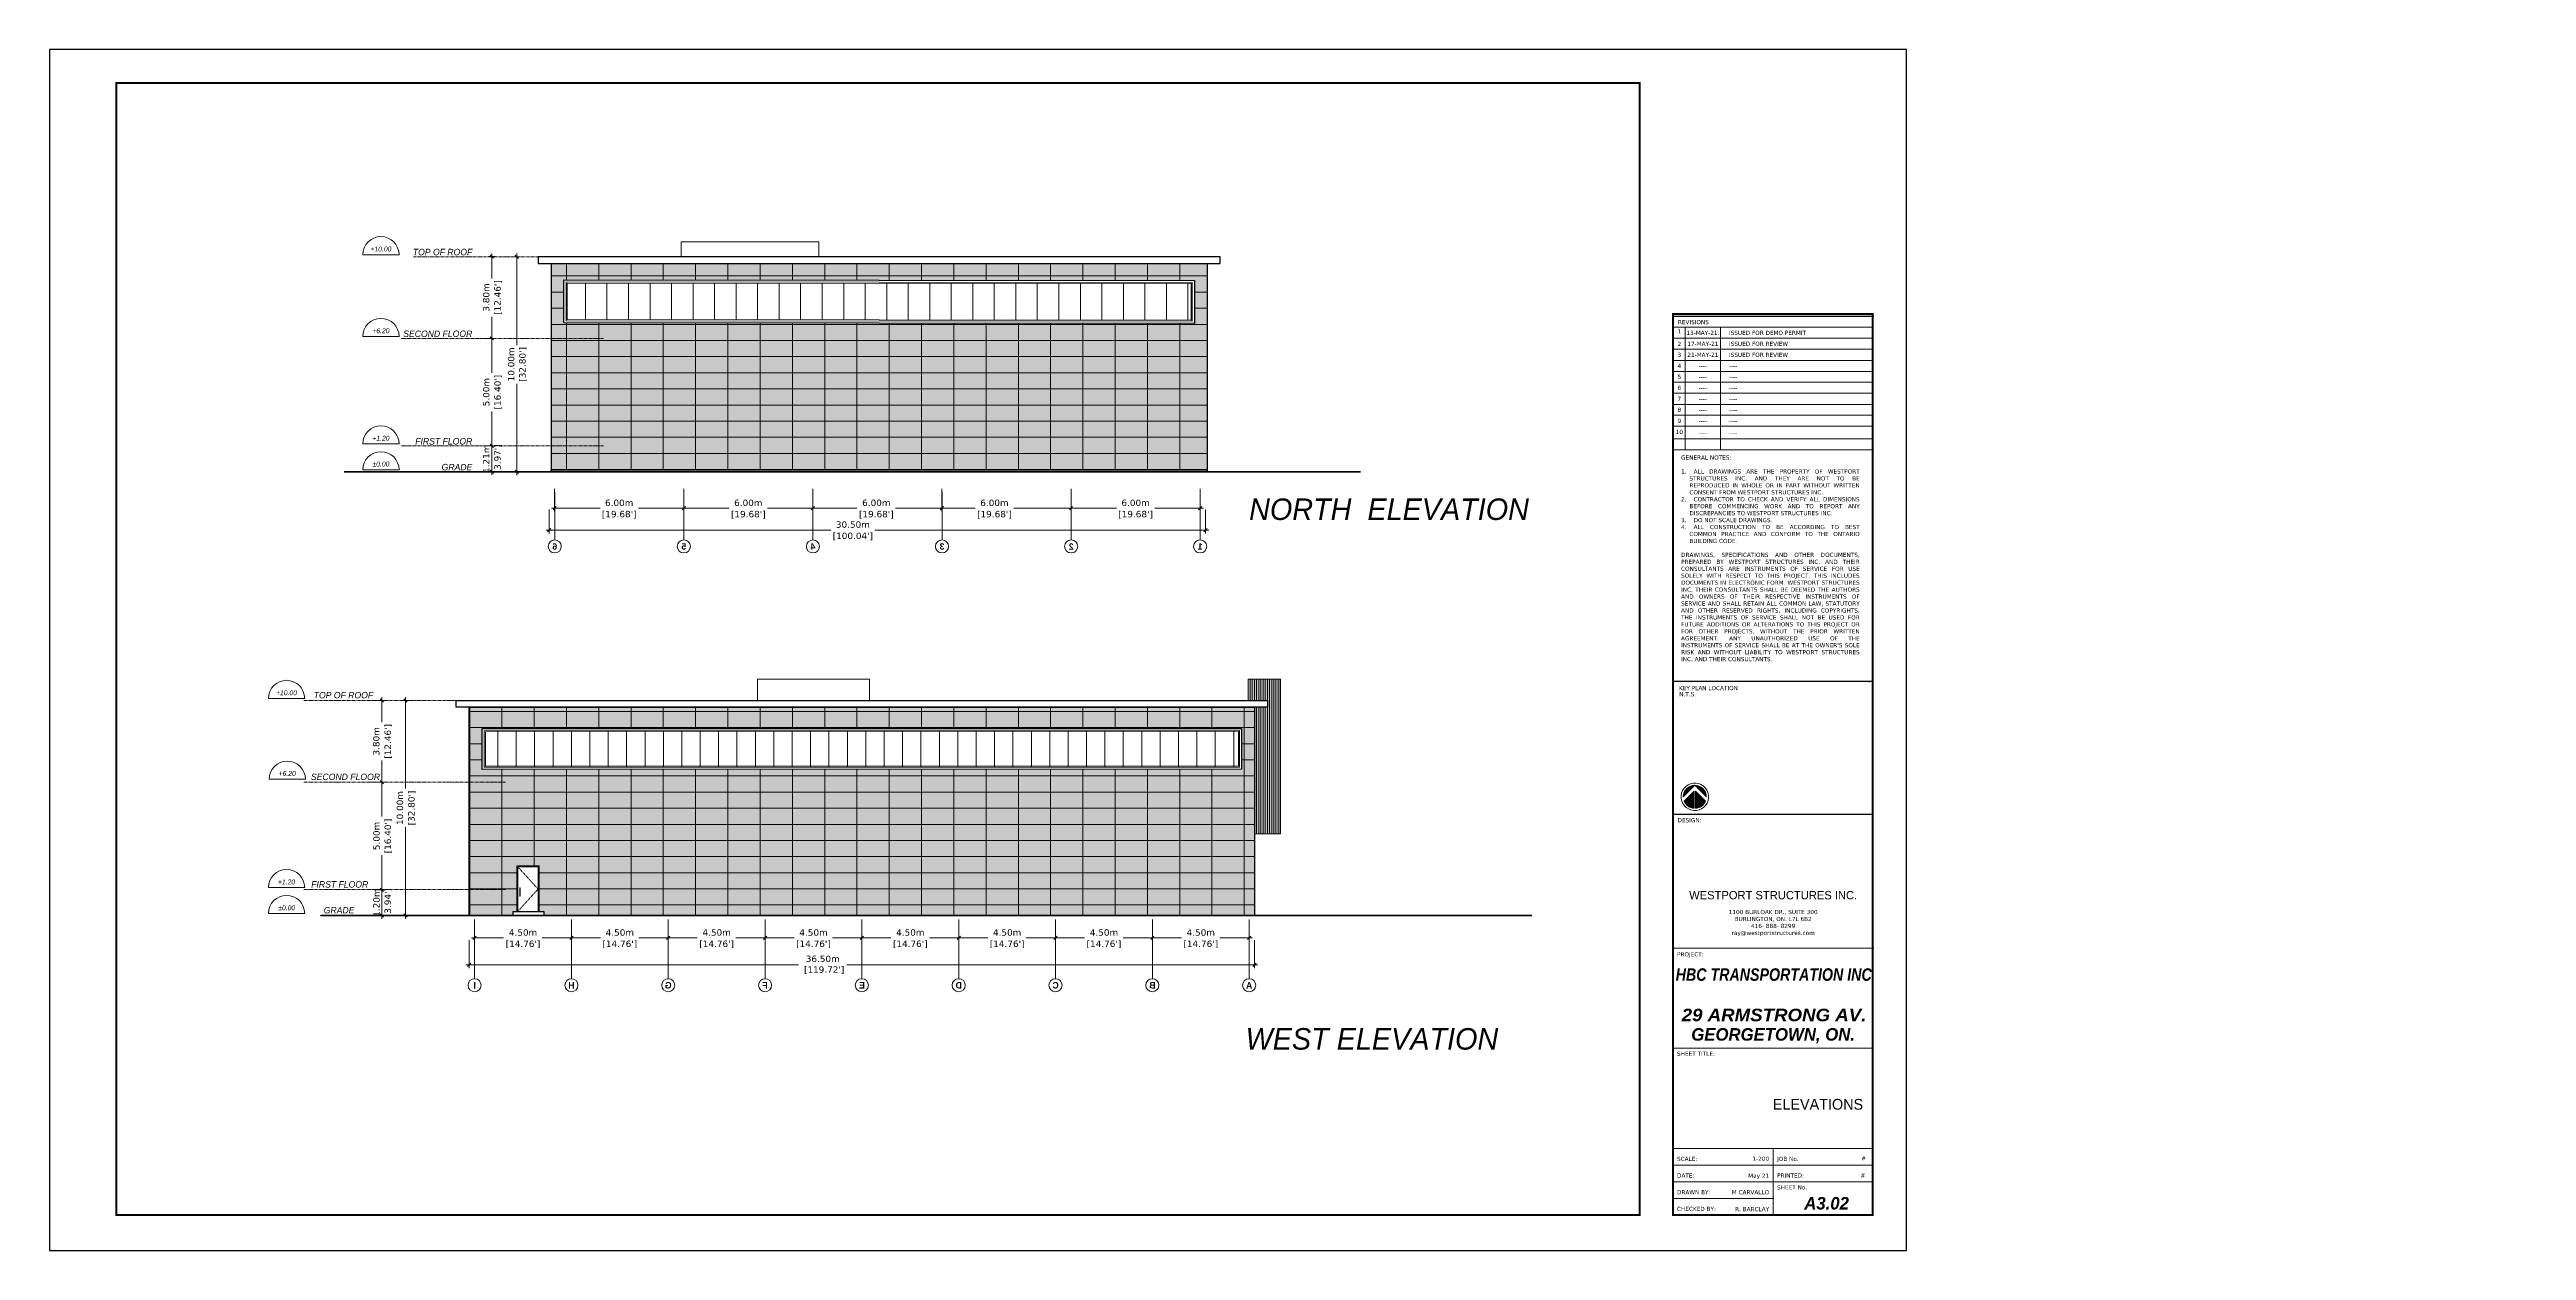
# Paper-space layout 'A2.02' of a CAD drawing. Header units: metres. Extents: x 0 to 576, y 0 to 279.
# The model-space entities are those that its viewports show. They can reach past a viewport. Long polylines and large blocks are cut down to what shows.
import ezdxf
from ezdxf.enums import TextEntityAlignment as Align

# ---------------------------------------------------------------- set-up
doc = ezdxf.new("R2018")
doc.units = ezdxf.units.M
doc.header["$XCLIPFRAME"] = 2
doc.linetypes.add('DASHED', pattern=[0.75, 0.5, -0.25])
doc.linetypes.add('PHANTOM2', pattern=[1.25, 0.625, -0.125, 0.125, -0.125, 0.125, -0.125])
doc.layers.get('DEFPOINTS').update_dxf_attribs({"lineweight": 5})
for name, color, linetype, lineweight in [('A-LEVEL LINES', 45, 'PHANTOM2', 9), ('A-LEVEL TEXT', 41, 'Continuous', 5), ('A-WALLS', 1, 'Continuous', 25), ('BRD-LINES', 202, 'Continuous', 5), ('BRD-TEXT', 3, 'Continuous', 5), ('BRD-THIN LINES', 7, 'Continuous', 5), ('E-0 ELEVATION_SECTION', 2, 'Continuous', 50), ('E-1 ELEVATION', 162, 'Continuous', 25), ('E-2 ELEVATION', 140, 'Continuous', 15), ('E-4 ELEVATION', 8, 'Continuous', 5), ('E-5 ELEVATION DASHED', 111, 'DASHED', 5), ('F line', 1, 'Continuous', 5), ('ST-GRID DIMS', 7, 'Continuous', 5), ('ST-GRID SYMBOLS', 202, 'Continuous', 5)]:
    doc.layers.add(name, color=color, linetype=linetype, lineweight=lineweight)
doc.layers.add('SP_BUILDINGS_NEW_HATCH', color=9, linetype='Continuous', lineweight=13, true_color=0x808080, transparency=0.5)
doc.styles.add('.LEVEL TEXT', font='GOTHICI.TTF', dxfattribs={"height": 0.3})
doc.styles.add('mg-arial-anno in S dims', font='verdana.ttf', dxfattribs={"height": 0.3})
doc.styles.get("Standard").update_dxf_attribs({"font": 'arial.ttf'})
doc.styles.add('STRUCTURE TEXT', font='GOTHICB.TTF', dxfattribs={"height": 0.125})
doc.styles.add('TITLE BLOCK BIG', font='GOTHICBI.TTF', dxfattribs={"height": 0.1875})
doc.styles.add('TITLE BLOCK MED 2', font='GOTHIC.TTF', dxfattribs={"height": 0.125})
doc.styles.add('TITLE BLOCK SMALL', font='verdana.ttf', dxfattribs={"height": 0.0625})
doc.dimstyles.new('MGC Dims SMALL', dxfattribs={"dimtxt": 0.3, "dimasz": 0.15, "dimexe": 0.15, "dimexo": 0.15, "dimgap": 0, "dimtad": 0, "dimzin": 0, "dimdsep": 46, "dimtxsty": 'mg-arial-anno in S dims', "dimblk": 'OBLIQUE', "dimcen": 0.15, "dimdle": 0.15, "dimclrd": 256, "dimclre": 256, "dimclrt": 256, "dimadec": 0, "dimazin": 0, "dimtfac": 1, "dimtofl": 0, "dimtmove": 2, "dimatfit": 2, "dimldrblk": 'OPEN90', "dimfxl": 1, "dimtolj": 1, "dimtzin": 0, "dimlwd": -1, "dimlwe": -1, "dimarcsym": 0})
picture_1 = doc.add_image_def('image1.jpg', size_in_pixel=(655, 450))
pattern_1 = [(90, (0, 0), (-1.5, 9e-17), [])]
pattern_2 = [(0, (0, 0), (0, 0.75), [])]

# ---------------------------------------------------------------- blocks, each defined once
blk = doc.blocks.new('*X3')
at = {"color": 0}
for p, q in [((-62, 8), (27, 8)), ((-62, 5), (29, 5)), ((-61, 12), (22, 12)), ((-61, 10), (24, 10)), ((-60, 15), (19, 15)), ((-59, 20), (14, 20)), ((-59, 18), (17, 18)), ((-58, 22), (12, 22)), ((-57, 25), (9, 25)), ((-56, 28), (7, 28)), ((-54, 30), (4, 30)), ((-53, 32), (2, 32)), ((-51, 35), (-1, 35)), ((-49, 38), (-3, 38)), ((-47, 40), (-6, 40)), ((-45, 42), (-8, 42)), ((-43, 45), (-11, 45)), ((-40, 48), (-13, 48)), ((-37, 50), (-16, 50)), ((-33, 52), (-18, 52)), ((-29, 55), (-21, 55))]:
    blk.add_line(p, q, dxfattribs=at)
blk = doc.blocks.new('*X4')
at = {"color": 0}
for p, q in [((-62, -5), (29, -5)), ((-62, -8), (27, -8)), ((-61, -10), (24, -10)), ((-61, -12), (22, -12)), ((-60, -15), (19, -15)), ((-59, -18), (17, -18)), ((-59, -20), (14, -20)), ((-58, -22), (12, -22)), ((-57, -25), (9, -25)), ((-56, -28), (7, -28)), ((-54, -30), (4, -30)), ((-53, -32), (2, -32)), ((-51, -35), (-1, -35)), ((-49, -38), (-3, -38)), ((-47, -40), (-6, -40)), ((-45, -42), (-8, -42)), ((-43, -45), (-11, -45)), ((-40, -48), (-13, -48)), ((-37, -50), (-16, -50)), ((-33, -52), (-18, -52)), ((-29, -55), (-21, -55))]:
    blk.add_line(p, q, dxfattribs=at)
blk = doc.blocks.new('*X5')
at = {"color": 0}
for p, q in [((2, -60), (16, -60)), ((5, -58), (23, -58)), ((7, -55), (29, -55)), ((10, -52), (33, -52)), ((12, -50), (37, -50)), ((15, -48), (40, -48)), ((17, -45), (43, -45)), ((20, -42), (45, -42)), ((22, -40), (47, -40)), ((25, -38), (49, -38)), ((27, -35), (51, -35)), ((30, -32), (53, -32)), ((32, -30), (54, -30)), ((35, -28), (56, -28)), ((37, -25), (57, -25)), ((40, -22), (58, -22)), ((42, -20), (59, -20)), ((45, -18), (59, -18)), ((47, -15), (60, -15)), ((50, -12), (61, -12)), ((52, -10), (61, -10)), ((55, -8), (62, -8)), ((57, -5), (62, -5)), ((60, -2), (62, -2))]:
    blk.add_line(p, q, dxfattribs=at)
blk = doc.blocks.new('*X6')
at = {"color": 0}
for p, q in [((2, 60), (16, 60)), ((5, 58), (23, 58)), ((7, 55), (29, 55)), ((10, 52), (33, 52)), ((12, 50), (37, 50)), ((15, 48), (40, 48)), ((17, 45), (43, 45)), ((20, 42), (45, 42)), ((22, 40), (47, 40)), ((25, 38), (49, 38)), ((27, 35), (51, 35)), ((30, 32), (53, 32)), ((32, 30), (54, 30)), ((35, 28), (56, 28)), ((37, 25), (57, 25)), ((40, 22), (58, 22)), ((42, 20), (59, 20)), ((45, 18), (59, 18)), ((47, 15), (60, 15)), ((50, 12), (61, 12)), ((52, 10), (61, 10)), ((55, 8), (62, 8)), ((57, 5), (62, 5)), ((60, 2), (62, 2)), ((62, 0), (62, 0))]:
    blk.add_line(p, q, dxfattribs=at)
blk = doc.blocks.new('A$C620E51BF')
for p, q in [((4.91, 9.03), (0.8, 4.91)), ((4.91, 9.03), (9.03, 4.91)), ((1.1, 3.36), (4.71, 6.97)), ((4.71, 6.97), (4.71, 0.79)), ((8.73, 3.36), (5.11, 6.97)), ((5.11, 0.79), (5.11, 6.97))]:
    blk.add_line(p, q)
at = {"extrusion": (0, 0, -1)}
blk.add_ellipse((4.91, 4.9), major_axis=(-4.9, 0.39), ratio=1, dxfattribs=at)
for start_param, end_param in [(6.206295, 7.773697), (1.490512, 3.057915), (4.680511, 5.818313), (3.445897, 4.583699)]:
    blk.add_ellipse((4.91, 4.9), major_axis=(-4.1, 0.33), ratio=1, start_param=start_param, end_param=end_param, dxfattribs=at)
at = {"xscale": 0.0663863712999671, "yscale": 0.0663863712999671, "zscale": 0.0110643952166795, "rotation": 89.99999999999999}
for name in ['*X6', '*X5', '*X3', '*X4']:
    blk.add_blockref(name, (4.91, 4.9), dxfattribs=at)
blk = doc.blocks.new('*U43')
at = {"layer": 'F line', "ltscale": 100}
h = blk.add_hatch(dxfattribs=at)
h.set_pattern_fill('AR-CONC', color=95, scale=0.006111)
h.set_pattern_definition([(50, (-228.60933, -19.48155), (0.0438325667, -0.0038348527), [0.004583333, -0.050416667]), (355, (-228.60933, -19.48155), (-0.008479248, 0.045967297), [0.003666667, -0.040333333]), (100.451444, (-228.605676, -19.48187), (0.0353533184, 0.042132444), [0.003895234, -0.0428475735]), (46.1842, (-228.60933, -19.46933), (0.065220304, -0.010115067), [0.006875, -0.075625]), (96.635635, (-228.603894, -19.47017), (0.05711823, 0.05952947), [0.005842854, -0.064271396]), (351.184164, (-228.60933, -19.46933), (0.05711823, 0.05952947), [0.0055, -0.0605]), (21, (-228.603218, -19.472383), (0.036477653, -0.024604488), [0.004583333, -0.050416667]), (326, (-228.603218, -19.472383), (0.01486927, 0.044314725), [0.003666667, -0.040333333]), (71.451445, (-228.600178, -19.474434), (0.051346923, 0.019710237), [0.003895234, -0.0428475735]), (37.5, (-228.609329, -19.48155), (0.0007431023, 0.0203435133), [0, -0.0398444444, 0, -0.0409444444, 0, -0.040486111]), (7.5, (-228.609329, -19.48155), (0.0160764717, 0.024102938), [0, -0.0233444444, 0, -0.0389277778, 0, -0.0154305556]), (327.5, (-228.622957, -19.48155), (0.0326224822, -0.0013783533), [0, -0.0152777778, 0, -0.0476666667, 0, -0.06325]), (317.5, (-228.629068, -19.48155), (0.0356391548, 0.0061175267), [0, -0.019861111, 0, -0.0316555556, 0, -0.0449166667])])
h.paths.add_polyline_path([(29.009, 7.928), (29.668, 7.922)], flags=16)
at = {"ltscale": 0.1}
blk.add_lwpolyline([(6.994, 0), (23.994, 0), (23.994, 11), (6.994, 11)], close=True, dxfattribs=at)
for p in [(22.772, 0.782), (22.772, 0.629), (22.772, 0.477)]:
    blk.add_point(p)
at = {"layer": 'BRD-LINES'}
for p, q in [((23.683, 8.556), (21.86, 8.556)), ((23.683, 8.456), (21.86, 8.456)), ((23.683, 8.355), (21.86, 8.355)), ((23.683, 8.254), (21.86, 8.254)), ((23.683, 8.153), (21.86, 8.153)), ((23.683, 8.052), (21.86, 8.052)), ((23.683, 7.952), (21.86, 7.952)), ((23.683, 7.851), (21.86, 7.851)), ((23.683, 7.75), (21.86, 7.75)), ((21.966, 7.75), (21.966, 7.334)), ((22.291, 7.75), (22.291, 7.334)), ((23.683, 7.65), (21.86, 7.65)), ((23.683, 7.549), (21.86, 7.549)), ((23.683, 7.435), (21.86, 7.435)), ((21.855, 0.782), (23.688, 0.782)), ((21.855, 0.629), (23.688, 0.629)), ((21.855, 0.477), (22.772, 0.477))]:
    blk.add_line(p, q, dxfattribs=at)
blk.add_lwpolyline([(6.998, 0), (6.998, 11), (23.994, 11), (23.994, 0), (6.994, 0)], close=True, dxfattribs=at)
at = {"layer": 'BRD-LINES', "const_width": 0.0191}
for points in [[(7.605, 10.694), (21.549, 10.694), (21.549, 0.324), (7.605, 0.324)], [(21.855, 0.324), (23.683, 0.324), (23.683, 8.576), (21.855, 8.576)]]:
    blk.add_lwpolyline(points, close=True, dxfattribs=at)
at = {"layer": 'BRD-LINES', "const_width": 0.00917, "flags": 128}
for points in [[(21.86, 8.556), (23.694, 8.556)], [(21.85, 7.334), (23.683, 7.334)], [(21.86, 7.334), (23.694, 7.334)], [(21.85, 5.215), (23.683, 5.215)], [(21.85, 3.992), (23.683, 3.992)], [(21.86, 2.77), (23.694, 2.77)], [(21.855, 1.852), (23.688, 1.852)], [(21.855, 0.935), (23.688, 0.935)], [(22.772, 0.324), (22.772, 0.935)]]:
    blk.add_lwpolyline(points, dxfattribs=at)
at = {"layer": 'BRD-TEXT'}
for p, q in [((21.967, 8.456), (21.967, 7.75)), ((22.291, 8.456), (22.291, 7.75))]:
    blk.add_line(p, q, dxfattribs=at)
at = {"layer": 'BRD-THIN LINES', "ltscale": 0.1}
for p, q in [((23.648, 5.204), (23.657, 5.215)), ((23.676, 4.875), (23.683, 4.869))]:
    blk.add_line(p, q, dxfattribs=at)
at = {"layer": 'BRD-LINES', "color": 7, "xscale": 0.02560439062498781, "yscale": 0.02560439062498781, "zscale": 0.02560439062498781}
blk.add_blockref('A$C620E51BF', (21.929, 4.03), dxfattribs=at)
at = {"layer": 'BRD-TEXT', "style": 'TITLE BLOCK SMALL'}
for s, p in [('1', (21.913, 8.418)), ('2', (21.913, 8.304)), ('3', (21.913, 8.204)), ('4', (21.913, 8.103)), ('5', (21.913, 8.002)), ('6', (21.913, 7.901)), ('8', (21.913, 7.7)), ('7', (21.913, 7.801)), ('10', (21.913, 7.498)), ('9', (21.913, 7.599))]:
    blk.add_text(s, height=0.0382, dxfattribs=at).set_placement(p, align=Align.MIDDLE_CENTER)
for s, height, p in [('REVISIONS', 0.0382, (21.9, 8.484)), ('KEY PLAN LOCATION', 0.03819, (21.91, 5.132)), ('DESIGN:', 0.0382, (21.897, 3.922)), ('PROJECT:', 0.0382, (21.892, 2.694)), ('SHEET TITLE:', 0.03819, (21.892, 1.783)), ('SCALE:', 0.0382, (21.892, 0.82)), ('DATE:', 0.0382, (21.892, 0.668)), ('JOB No.', 0.0382, (22.808, 0.82)), ('PRINTED:', 0.0382, (22.808, 0.668)), ('DRAWN BY:', 0.0382, (21.892, 0.515)), ('SHEET No.', 0.0382, (22.808, 0.559)), ('CHECKED BY:', 0.03819, (21.892, 0.362))]:
    blk.add_text(s, height=height, dxfattribs=at).set_placement(p)
blk.add_text('N.T.S.', height=0.0382, dxfattribs=at).set_placement((21.912, 5.065), align=Align.BOTTOM_LEFT)
at = {"layer": 'BRD-TEXT', "ltscale": 0.1, "insert": (21.929, 7.282), "char_height": 0.038194, "attachment_point": 1, "style": 'TITLE BLOCK SMALL'}
blk.add_mtext_dynamic_manual_height_columns("\\pxsm1;GENERAL NOTES:\\P\\pqj;\\P\\pi-2,l2,t3;1.^IALL DRAWINGS ARE THE PROPERTY OF WESTPORT STRUCTURES INC. AND THEY ARE NOT TO BE REPRODUCED IN WHOLE OR IN PART WITHOUT WRITTEN CONSENT FROM WESTPORT STRUCTURES INC.\\P2.^ICONTRACTOR TO CHECK AND VERIFY ALL DIMENSIONS BEFORE COMMENCING WORK AND TO REPORT ANY DISCREPANCIES TO WESTPORT STRUCTURES INC.\\P3.^IDO NOT SCALE DRAWINGS.\\P4.^IALL CONSTRUCTION TO BE ACCORDING TO BEST COMMON PRACTICE AND CONFORM TO THE ONTARIO BUILDING CODE.\\P\\pi0,l0,tz;\\PDRAWINGS, SPECIFICATIONS AND OTHER DOCUMENTS, PREPARED BY WESTPORT STRUCTURES INC. AND THEIR CONSULTANTS ARE INSTRUMENTS OF SERVICE FOR USE SOLELY WITH RESPECT TO THIS PROJECT. THIS INCLUDES DOCUMENTS IN ELECTRONIC FORM. WESTPORT STRUCTURES INC. THEIR CONSULTANTS SHALL BE DEEMED THE AUTHORS AND OWNERS OF THEIR RESPECTIVE INSTRUMENTS OF SERVICE AND SHALL RETAIN ALL COMMON LAW, STATUTORY AND OTHER RESERVED RIGHTS, INCLUDING COPYRIGHTS. THE INSTRUMENTS OF SERVICE SHALL NOT BE USED FOR FUTURE ADDITIONS OR ALTERATIONS TO THIS PROJECT OR FOR OTHER PROJECTS, WITHOUT THE PRIOR WRITTEN AGREEMENT. ANY UNAUTHORIZED USE OF THE INSTRUMENTS OF SERVICE SHALL BE AT THE OWNER'S SOLE RISK AND WITHOUT LIABILITY TO WESTPORT STRUCTURES INC. AND THEIR CONSULTANTS.", width=1.63003, gutter_width=0.382, heights=[0], dxfattribs=at)
at = {"layer": 'BRD-TEXT', "insert": (22.772, 3.254), "char_height": 0.07639, "width": 2.36316, "attachment_point": 5, "style": 'TITLE BLOCK MED 2'}
blk.add_mtext('WESTPORT STRUCTURES INC.\\P', dxfattribs=at)
at = {"layer": 'BRD-TEXT', "insert": (22.772, 2.999), "char_height": 0.03819, "attachment_point": 5, "style": 'TITLE BLOCK SMALL'}
blk.add_mtext_dynamic_manual_height_columns('\\pxsm1,qc;1100 BURLOAK DR., SUITE 300\\PBURLINGTON, ON. L7L 6B2\\P416- 888- 8299\\Pray@westportstructures.com', width=1.74176, gutter_width=0.191, heights=[0.653], dxfattribs=at)
at = {"layer": 'BRD-TEXT', "ltscale": 0.1}
for tag, height, style, p in [('REV_1_DATE', 0.0382, 'TITLE BLOCK SMALL', (22.129, 8.405)), ('REV_2_DATE', 0.0382, 'TITLE BLOCK SMALL', (22.129, 8.304)), ('REV_3_DATE', 0.0382, 'TITLE BLOCK SMALL', (22.129, 8.204)), ('REV_4_DATE', 0.0382, 'TITLE BLOCK SMALL', (22.129, 8.103)), ('REV_5_DATE', 0.0382, 'TITLE BLOCK SMALL', (22.129, 8.002)), ('REV_6_DATE', 0.0382, 'TITLE BLOCK SMALL', (22.129, 7.902)), ('REV_7_DATE', 0.0382, 'TITLE BLOCK SMALL', (22.129, 7.801)), ('REV_8_DATE', 0.0382, 'TITLE BLOCK SMALL', (22.129, 7.7)), ('REV_10_DATE', 0.0382, 'TITLE BLOCK SMALL', (22.129, 7.485)), ('REV_9_DATE', 0.0382, 'TITLE BLOCK SMALL', (22.129, 7.599)), ('SHEET_NO', 0.115, 'TITLE BLOCK BIG', (23.261, 0.433))]:
    blk.add_attdef(tag, text='', height=height, dxfattribs=dict(at, style=style)).set_placement(p, align=Align.MIDDLE_CENTER)
at = {"layer": 'BRD-TEXT', "ltscale": 0.1, "style": 'TITLE BLOCK SMALL'}
for tag, p in [('REV_1_DETAIL', (22.367, 8.405)), ('REV_2_DETAIL', (22.367, 8.304)), ('REV_3_DETAIL', (22.367, 8.204)), ('REV_4_DETAIL', (22.367, 8.103)), ('REV_5_DETAIL', (22.367, 8.002)), ('REV_6_DETAIL', (22.367, 7.902)), ('REV_7_DETAIL', (22.367, 7.801)), ('REV_8_DETAIL', (22.367, 7.7)), ('REV_9_DETAIL', (22.367, 7.599)), ('REV_10_DETAIL', (22.367, 7.485))]:
    blk.add_attdef(tag, text='', height=0.0382, dxfattribs=at).set_placement(p, align=Align.MIDDLE_LEFT)
at = {"layer": 'BRD-TEXT', "ltscale": 0.1, "style": 'TITLE BLOCK BIG', "width": 0.85}
blk.add_attdef('PROJ_TITLE', text='', height=0.115, dxfattribs=at).set_placement((22.777, 2.585), align=Align.TOP_CENTER)
at = {"layer": 'BRD-TEXT', "ltscale": 0.1, "style": 'TITLE BLOCK BIG', "width": 1.108315}
blk.add_attdef('ADDRESS', text='', height=0.115, dxfattribs=at).set_placement((21.935, 2.1), (23.625, 2.1), align=Align.FIT)
at = {"layer": 'BRD-TEXT', "ltscale": 0.1, "style": 'TITLE BLOCK BIG'}
blk.add_attdef('CITY', text='', height=0.115, dxfattribs=at).set_placement((22.772, 2.037), align=Align.TOP_CENTER)
at = {"layer": 'BRD-TEXT', "lineweight": 30, "flags": 104}
blk.add_attdef('SHEET-TITLE', text='', height=0.115, dxfattribs=at).set_placement((22.769, 1.388), align=Align.MIDDLE_CENTER)
at = {"layer": 'BRD-TEXT', "ltscale": 0.1, "style": 'TITLE BLOCK SMALL'}
for tag, p in [('SCALE', (22.735, 0.841)), ('DATE', (22.735, 0.685)), ('DRAWN_BY', (22.735, 0.534)), ('CHECKED_BY', (22.735, 0.379))]:
    blk.add_attdef(tag, text='', height=0.0382, dxfattribs=at).set_placement(p, align=Align.MIDDLE_RIGHT)
for tag, p in [('PRINTED', (23.615, 0.656)), ('JOB_NO', (23.622, 0.814))]:
    blk.add_attdef(tag, text='', height=0.0382, dxfattribs=at).set_placement(p, align=Align.BOTTOM_RIGHT)
image = blk.add_image(picture_1, insert=(21.855, 3.992), size_in_units=(1.828, 1.256))
image.set_boundary_path([(-0.5, 11.54), (654.5, 449.5)])
blk = doc.blocks.new('ELEVATION CALL OUT')
at = {"ltscale": 0.05}
blk.add_line((0, 0), (44.2, 0), dxfattribs=at)
blk.add_arc((22.1, 0), 22.1, 0, 180, dxfattribs=at)
at = {"ltscale": 0.05, "style": '.LEVEL TEXT'}
blk.add_attdef('LEVEL_HEIGHT', text='', height=6, dxfattribs=at).set_placement((22.1, 7), align=Align.MIDDLE_CENTER)
blk = doc.blocks.new('_Oblique')
at = {"color": 0, "linetype": 'ByBlock', "lineweight": -2}
blk.add_line((-0.5, -0.5), (0.5, 0.5), dxfattribs=at)
blk = doc.blocks.new('*D193')
at = {"layer": 'DEFPOINTS', "color": 0, "transparency": 16777216}
for p in [(1147.51, 818.21), (1147.92, 818.21), (1144.91, 817.01)]:
    blk.add_point(p, dxfattribs=at)
at = {"layer": 'ST-GRID DIMS', "transparency": 16777216}
for p, q in [((1147.66, 818.21), (1148.07, 818.21)), ((1147.92, 816.86), (1147.92, 818.36)), ((1145.06, 817.01), (1148.07, 817.01))]:
    blk.add_line(p, q, dxfattribs=at)
at = {"layer": 'ST-GRID DIMS', "transparency": 16777216, "xscale": 0.15, "yscale": 0.15, "zscale": 0.15}
for p, rotation in [((1147.92, 818.21), 90), ((1147.92, 817.01), 270)]:
    blk.add_blockref('_Oblique', p, dxfattribs=dict(at, rotation=rotation))
at = {"layer": 'ST-GRID DIMS', "transparency": 16777216, "char_height": 0.3, "attachment_point": 5, "rotation": 90, "style": 'mg-arial-anno in S dims'}
for s, insert in [('\\A1;1.20m', (1147.67, 817.61)), ("\\A1;[3.94']", (1148.22, 817.61))]:
    blk.add_mtext(s, dxfattribs=dict(at, insert=insert))
blk = doc.blocks.new('_Open90')
at = {"color": 0, "linetype": 'ByBlock', "lineweight": -2}
for p, q in [((0, 0), (-1, 0)), ((-0.5, 0.5), (0, 0)), ((0, 0), (-0.5, -0.5))]:
    blk.add_line(p, q, dxfattribs=at)
blk = doc.blocks.new('*D194')
at = {"layer": 'DEFPOINTS', "color": 0, "transparency": 16777216}
for p in [(1147.22, 823.21), (1147.92, 823.21), (1147.51, 818.21)]:
    blk.add_point(p, dxfattribs=at)
at = {"layer": 'ST-GRID DIMS', "transparency": 16777216}
for p, q in [((1147.37, 823.21), (1148.07, 823.21)), ((1147.92, 823.36), (1147.92, 821.61)), ((1147.92, 818.06), (1147.92, 819.82)), ((1147.66, 818.21), (1148.07, 818.21))]:
    blk.add_line(p, q, dxfattribs=at)
at = {"layer": 'ST-GRID DIMS', "transparency": 16777216, "xscale": 0.15, "yscale": 0.15, "zscale": 0.15}
for p, rotation in [((1147.92, 823.21), 90), ((1147.92, 818.21), 270)]:
    blk.add_blockref('_Oblique', p, dxfattribs=dict(at, rotation=rotation))
at = {"layer": 'ST-GRID DIMS', "transparency": 16777216, "char_height": 0.3, "attachment_point": 5, "rotation": 90, "style": 'mg-arial-anno in S dims'}
for s, insert in [('\\A1;5.00m', (1147.67, 820.71)), ("\\A1;[16.40']", (1148.22, 820.71))]:
    blk.add_mtext(s, dxfattribs=dict(at, insert=insert))
blk = doc.blocks.new('*D195')
at = {"layer": 'DEFPOINTS', "color": 0, "transparency": 16777216}
for p in [(1147.53, 827.01), (1147.92, 827.01), (1147.22, 823.21)]:
    blk.add_point(p, dxfattribs=at)
at = {"layer": 'ST-GRID DIMS', "transparency": 16777216}
for p, q in [((1147.68, 827.01), (1148.07, 827.01)), ((1147.92, 827.16), (1147.92, 826.01)), ((1147.37, 823.21), (1148.07, 823.21)), ((1147.92, 823.06), (1147.92, 824.22))]:
    blk.add_line(p, q, dxfattribs=at)
at = {"layer": 'ST-GRID DIMS', "transparency": 16777216, "xscale": 0.15, "yscale": 0.15, "zscale": 0.15}
for p, rotation in [((1147.92, 827.01), 90), ((1147.92, 823.21), 270)]:
    blk.add_blockref('_Oblique', p, dxfattribs=dict(at, rotation=rotation))
at = {"layer": 'ST-GRID DIMS', "transparency": 16777216, "char_height": 0.3, "attachment_point": 5, "rotation": 90, "style": 'mg-arial-anno in S dims'}
for s, insert in [('\\A1;3.80m', (1147.66, 825.11)), ("\\A1;[12.46']", (1148.22, 825.11))]:
    blk.add_mtext(s, dxfattribs=dict(at, insert=insert))
blk = doc.blocks.new('*U104')
at = {"ltscale": 0.05}
blk.add_line((0, 12), (0, 99.6), dxfattribs=at)
blk.add_circle((0, 0), 12, dxfattribs=at)
at = {"ltscale": 0.05, "style": 'STRUCTURE TEXT'}
blk.add_attdef('GRID_NO', text='', height=15, dxfattribs=at).set_placement((0, 0), align=Align.MIDDLE)
blk = doc.blocks.new('*D196')
at = {"layer": 'DEFPOINTS', "color": 0, "transparency": 16777216}
for p in [(1179.23, 816.97), (1183.73, 816.97), (1179.23, 815.97)]:
    blk.add_point(p, dxfattribs=at)
at = {"layer": 'ST-GRID DIMS', "transparency": 16777216}
for p, q in [((1179.23, 816.82), (1179.23, 815.82)), ((1183.73, 816.82), (1183.73, 815.82)), ((1179.08, 815.97), (1180.58, 815.97)), ((1183.88, 815.97), (1182.37, 815.97))]:
    blk.add_line(p, q, dxfattribs=at)
at = {"layer": 'ST-GRID DIMS', "transparency": 16777216, "xscale": 0.15, "yscale": 0.15, "zscale": 0.15, "rotation": 180}
blk.add_blockref('_Oblique', (1179.23, 815.97), dxfattribs=at)
at = {"layer": 'ST-GRID DIMS', "transparency": 16777216, "xscale": 0.15, "yscale": 0.15, "zscale": 0.15}
blk.add_blockref('_Oblique', (1183.73, 815.97), dxfattribs=at)
at = {"layer": 'ST-GRID DIMS', "transparency": 16777216, "char_height": 0.3, "attachment_point": 5, "style": 'mg-arial-anno in S dims'}
for s, insert in [('\\A1;4.50m', (1181.48, 816.22)), ("\\A1;[14.76']", (1181.48, 815.67))]:
    blk.add_mtext(s, dxfattribs=dict(at, insert=insert))
blk = doc.blocks.new('*D197')
at = {"layer": 'DEFPOINTS', "color": 0, "transparency": 16777216}
for p in [(1174.73, 816.97), (1179.23, 816.97), (1174.73, 815.97)]:
    blk.add_point(p, dxfattribs=at)
at = {"layer": 'ST-GRID DIMS', "transparency": 16777216}
for p, q in [((1174.73, 816.82), (1174.73, 815.82)), ((1179.23, 816.82), (1179.23, 815.82)), ((1174.58, 815.97), (1176.08, 815.97)), ((1179.38, 815.97), (1177.87, 815.97))]:
    blk.add_line(p, q, dxfattribs=at)
at = {"layer": 'ST-GRID DIMS', "transparency": 16777216, "xscale": 0.15, "yscale": 0.15, "zscale": 0.15, "rotation": 180}
blk.add_blockref('_Oblique', (1174.73, 815.97), dxfattribs=at)
at = {"layer": 'ST-GRID DIMS', "transparency": 16777216, "xscale": 0.15, "yscale": 0.15, "zscale": 0.15}
blk.add_blockref('_Oblique', (1179.23, 815.97), dxfattribs=at)
at = {"layer": 'ST-GRID DIMS', "transparency": 16777216, "char_height": 0.3, "attachment_point": 5, "style": 'mg-arial-anno in S dims'}
for s, insert in [('\\A1;4.50m', (1176.98, 816.22)), ("\\A1;[14.76']", (1176.98, 815.67))]:
    blk.add_mtext(s, dxfattribs=dict(at, insert=insert))
blk = doc.blocks.new('*D198')
at = {"layer": 'DEFPOINTS', "color": 0, "transparency": 16777216}
for p in [(1170.23, 816.97), (1174.73, 816.97), (1170.23, 815.97)]:
    blk.add_point(p, dxfattribs=at)
at = {"layer": 'ST-GRID DIMS', "transparency": 16777216}
for p, q in [((1170.23, 816.82), (1170.23, 815.82)), ((1174.73, 816.82), (1174.73, 815.82)), ((1170.08, 815.97), (1171.58, 815.97)), ((1174.88, 815.97), (1173.37, 815.97))]:
    blk.add_line(p, q, dxfattribs=at)
at = {"layer": 'ST-GRID DIMS', "transparency": 16777216, "xscale": 0.15, "yscale": 0.15, "zscale": 0.15, "rotation": 180}
blk.add_blockref('_Oblique', (1170.23, 815.97), dxfattribs=at)
at = {"layer": 'ST-GRID DIMS', "transparency": 16777216, "xscale": 0.15, "yscale": 0.15, "zscale": 0.15}
blk.add_blockref('_Oblique', (1174.73, 815.97), dxfattribs=at)
at = {"layer": 'ST-GRID DIMS', "transparency": 16777216, "char_height": 0.3, "attachment_point": 5, "style": 'mg-arial-anno in S dims'}
for s, insert in [('\\A1;4.50m', (1172.48, 816.22)), ("\\A1;[14.76']", (1172.48, 815.67))]:
    blk.add_mtext(s, dxfattribs=dict(at, insert=insert))
blk = doc.blocks.new('*D199')
at = {"layer": 'DEFPOINTS', "color": 0, "transparency": 16777216}
for p in [(1165.73, 816.97), (1170.23, 816.97), (1165.73, 815.97)]:
    blk.add_point(p, dxfattribs=at)
at = {"layer": 'ST-GRID DIMS', "transparency": 16777216}
for p, q in [((1165.73, 816.82), (1165.73, 815.82)), ((1170.23, 816.82), (1170.23, 815.82)), ((1165.58, 815.97), (1167.08, 815.97)), ((1170.38, 815.97), (1168.87, 815.97))]:
    blk.add_line(p, q, dxfattribs=at)
at = {"layer": 'ST-GRID DIMS', "transparency": 16777216, "xscale": 0.15, "yscale": 0.15, "zscale": 0.15, "rotation": 180}
blk.add_blockref('_Oblique', (1165.73, 815.97), dxfattribs=at)
at = {"layer": 'ST-GRID DIMS', "transparency": 16777216, "xscale": 0.15, "yscale": 0.15, "zscale": 0.15}
blk.add_blockref('_Oblique', (1170.23, 815.97), dxfattribs=at)
at = {"layer": 'ST-GRID DIMS', "transparency": 16777216, "char_height": 0.3, "attachment_point": 5, "style": 'mg-arial-anno in S dims'}
for s, insert in [('\\A1;4.50m', (1167.98, 816.22)), ("\\A1;[14.76']", (1167.98, 815.67))]:
    blk.add_mtext(s, dxfattribs=dict(at, insert=insert))
blk = doc.blocks.new('*D200')
at = {"layer": 'DEFPOINTS', "color": 0, "transparency": 16777216}
for p in [(1161.23, 816.97), (1165.73, 816.97), (1161.23, 815.97)]:
    blk.add_point(p, dxfattribs=at)
at = {"layer": 'ST-GRID DIMS', "transparency": 16777216}
for p, q in [((1161.23, 816.82), (1161.23, 815.82)), ((1165.73, 816.82), (1165.73, 815.82)), ((1161.08, 815.97), (1162.58, 815.97)), ((1165.88, 815.97), (1164.37, 815.97))]:
    blk.add_line(p, q, dxfattribs=at)
at = {"layer": 'ST-GRID DIMS', "transparency": 16777216, "xscale": 0.15, "yscale": 0.15, "zscale": 0.15, "rotation": 180}
blk.add_blockref('_Oblique', (1161.23, 815.97), dxfattribs=at)
at = {"layer": 'ST-GRID DIMS', "transparency": 16777216, "xscale": 0.15, "yscale": 0.15, "zscale": 0.15}
blk.add_blockref('_Oblique', (1165.73, 815.97), dxfattribs=at)
at = {"layer": 'ST-GRID DIMS', "transparency": 16777216, "char_height": 0.3, "attachment_point": 5, "style": 'mg-arial-anno in S dims'}
for s, insert in [('\\A1;4.50m', (1163.48, 816.22)), ("\\A1;[14.76']", (1163.48, 815.67))]:
    blk.add_mtext(s, dxfattribs=dict(at, insert=insert))
blk = doc.blocks.new('*D201')
at = {"layer": 'DEFPOINTS', "color": 0, "transparency": 16777216}
for p in [(1156.73, 816.97), (1161.23, 816.97), (1156.73, 815.97)]:
    blk.add_point(p, dxfattribs=at)
at = {"layer": 'ST-GRID DIMS', "transparency": 16777216}
for p, q in [((1156.73, 816.82), (1156.73, 815.82)), ((1161.23, 816.82), (1161.23, 815.82)), ((1156.58, 815.97), (1158.08, 815.97)), ((1161.38, 815.97), (1159.87, 815.97))]:
    blk.add_line(p, q, dxfattribs=at)
at = {"layer": 'ST-GRID DIMS', "transparency": 16777216, "xscale": 0.15, "yscale": 0.15, "zscale": 0.15, "rotation": 180}
blk.add_blockref('_Oblique', (1156.73, 815.97), dxfattribs=at)
at = {"layer": 'ST-GRID DIMS', "transparency": 16777216, "xscale": 0.15, "yscale": 0.15, "zscale": 0.15}
blk.add_blockref('_Oblique', (1161.23, 815.97), dxfattribs=at)
at = {"layer": 'ST-GRID DIMS', "transparency": 16777216, "char_height": 0.3, "attachment_point": 5, "style": 'mg-arial-anno in S dims'}
for s, insert in [('\\A1;4.50m', (1158.98, 816.22)), ("\\A1;[14.76']", (1158.98, 815.67))]:
    blk.add_mtext(s, dxfattribs=dict(at, insert=insert))
blk = doc.blocks.new('*D202')
at = {"layer": 'DEFPOINTS', "color": 0, "transparency": 16777216}
for p in [(1152.23, 816.97), (1156.73, 816.97), (1152.23, 815.97)]:
    blk.add_point(p, dxfattribs=at)
at = {"layer": 'ST-GRID DIMS', "transparency": 16777216}
for p, q in [((1152.23, 816.82), (1152.23, 815.82)), ((1156.73, 816.82), (1156.73, 815.82)), ((1152.08, 815.97), (1153.58, 815.97)), ((1156.88, 815.97), (1155.37, 815.97))]:
    blk.add_line(p, q, dxfattribs=at)
at = {"layer": 'ST-GRID DIMS', "transparency": 16777216, "xscale": 0.15, "yscale": 0.15, "zscale": 0.15, "rotation": 180}
blk.add_blockref('_Oblique', (1152.23, 815.97), dxfattribs=at)
at = {"layer": 'ST-GRID DIMS', "transparency": 16777216, "xscale": 0.15, "yscale": 0.15, "zscale": 0.15}
blk.add_blockref('_Oblique', (1156.73, 815.97), dxfattribs=at)
at = {"layer": 'ST-GRID DIMS', "transparency": 16777216, "char_height": 0.3, "attachment_point": 5, "style": 'mg-arial-anno in S dims'}
for s, insert in [('\\A1;4.50m', (1154.48, 816.22)), ("\\A1;[14.76']", (1154.48, 815.67))]:
    blk.add_mtext(s, dxfattribs=dict(at, insert=insert))
blk = doc.blocks.new('*D203')
at = {"layer": 'DEFPOINTS', "color": 0, "transparency": 16777216}
for p in [(1151.98, 816.02), (1188.48, 816.02), (1151.98, 814.72)]:
    blk.add_point(p, dxfattribs=at)
at = {"layer": 'ST-GRID DIMS', "transparency": 16777216}
for p, q in [((1151.98, 815.87), (1151.98, 814.57)), ((1188.48, 815.87), (1188.48, 814.57)), ((1151.83, 814.72), (1167.29, 814.72)), ((1188.63, 814.72), (1169.53, 814.72))]:
    blk.add_line(p, q, dxfattribs=at)
at = {"layer": 'ST-GRID DIMS', "transparency": 16777216, "xscale": 0.15, "yscale": 0.15, "zscale": 0.15, "rotation": 180}
blk.add_blockref('_Oblique', (1151.98, 814.72), dxfattribs=at)
at = {"layer": 'ST-GRID DIMS', "transparency": 16777216, "xscale": 0.15, "yscale": 0.15, "zscale": 0.15}
blk.add_blockref('_Oblique', (1188.48, 814.72), dxfattribs=at)
at = {"layer": 'ST-GRID DIMS', "transparency": 16777216, "insert": (1168.41, 814.72), "char_height": 0.3, "attachment_point": 5, "style": 'mg-arial-anno in S dims'}
blk.add_mtext("\\A1;36.50m\\P [119.72']", dxfattribs=at)
blk = doc.blocks.new('*D204')
at = {"layer": 'DEFPOINTS', "color": 0, "transparency": 16777216}
for p in [(1183.73, 816.97), (1188.23, 816.97), (1183.73, 815.97)]:
    blk.add_point(p, dxfattribs=at)
at = {"layer": 'ST-GRID DIMS', "transparency": 16777216}
for p, q in [((1183.73, 816.82), (1183.73, 815.82)), ((1188.23, 816.82), (1188.23, 815.82)), ((1183.58, 815.97), (1185.08, 815.97)), ((1188.38, 815.97), (1186.87, 815.97))]:
    blk.add_line(p, q, dxfattribs=at)
at = {"layer": 'ST-GRID DIMS', "transparency": 16777216, "xscale": 0.15, "yscale": 0.15, "zscale": 0.15, "rotation": 180}
blk.add_blockref('_Oblique', (1183.73, 815.97), dxfattribs=at)
at = {"layer": 'ST-GRID DIMS', "transparency": 16777216, "xscale": 0.15, "yscale": 0.15, "zscale": 0.15}
blk.add_blockref('_Oblique', (1188.23, 815.97), dxfattribs=at)
at = {"layer": 'ST-GRID DIMS', "transparency": 16777216, "char_height": 0.3, "attachment_point": 5, "style": 'mg-arial-anno in S dims'}
for s, insert in [('\\A1;4.50m', (1185.98, 816.22)), ("\\A1;[14.76']", (1185.98, 815.67))]:
    blk.add_mtext(s, dxfattribs=dict(at, insert=insert))
blk = doc.blocks.new('*U183')
at = {"ltscale": 0.05}
blk.add_line((0, 12), (0, 99.6), dxfattribs=at)
blk.add_circle((0, 0), 12, dxfattribs=at)
at = {"ltscale": 0.05, "style": 'STRUCTURE TEXT'}
blk.add_attdef('GRID_NO', text='', height=15, dxfattribs=at).set_placement((0, 0), align=Align.MIDDLE)
blk = doc.blocks.new('*D205')
at = {"layer": 'DEFPOINTS', "color": 0, "transparency": 16777216}
for p in [(1161.95, 837), (1167.95, 837), (1167.95, 835.95)]:
    blk.add_point(p, dxfattribs=at)
at = {"layer": 'ST-GRID DIMS', "transparency": 16777216}
for p, q in [((1161.8, 835.95), (1164.06, 835.95)), ((1161.95, 836.85), (1161.95, 835.8)), ((1168.1, 835.95), (1165.85, 835.95)), ((1167.95, 836.85), (1167.95, 835.8))]:
    blk.add_line(p, q, dxfattribs=at)
at = {"layer": 'ST-GRID DIMS', "transparency": 16777216, "xscale": 0.15, "yscale": 0.15, "zscale": 0.15, "rotation": 180}
blk.add_blockref('_Oblique', (1161.95, 835.95), dxfattribs=at)
at = {"layer": 'ST-GRID DIMS', "transparency": 16777216, "xscale": 0.15, "yscale": 0.15, "zscale": 0.15}
blk.add_blockref('_Oblique', (1167.95, 835.95), dxfattribs=at)
at = {"layer": 'ST-GRID DIMS', "transparency": 16777216, "char_height": 0.3, "attachment_point": 5, "style": 'mg-arial-anno in S dims'}
for s, insert in [("\\A1;[19.68']", (1164.95, 835.65)), ('\\A1;6.00m', (1164.95, 836.2))]:
    blk.add_mtext(s, dxfattribs=dict(at, insert=insert))
blk = doc.blocks.new('*D206')
at = {"layer": 'DEFPOINTS', "color": 0, "transparency": 16777216}
for p in [(1167.95, 837), (1173.95, 837), (1173.95, 835.95)]:
    blk.add_point(p, dxfattribs=at)
at = {"layer": 'ST-GRID DIMS', "transparency": 16777216}
for p, q in [((1167.8, 835.95), (1170, 835.95)), ((1167.95, 836.85), (1167.95, 835.8)), ((1174.1, 835.95), (1171.79, 835.95)), ((1173.95, 836.85), (1173.95, 835.8))]:
    blk.add_line(p, q, dxfattribs=at)
at = {"layer": 'ST-GRID DIMS', "transparency": 16777216, "xscale": 0.15, "yscale": 0.15, "zscale": 0.15, "rotation": 180}
blk.add_blockref('_Oblique', (1167.95, 835.95), dxfattribs=at)
at = {"layer": 'ST-GRID DIMS', "transparency": 16777216, "xscale": 0.15, "yscale": 0.15, "zscale": 0.15}
blk.add_blockref('_Oblique', (1173.95, 835.95), dxfattribs=at)
at = {"layer": 'ST-GRID DIMS', "transparency": 16777216, "char_height": 0.3, "attachment_point": 5, "style": 'mg-arial-anno in S dims'}
for s, insert in [("\\A1;[19.68']", (1170.9, 835.65)), ('\\A1;6.00m', (1170.9, 836.2))]:
    blk.add_mtext(s, dxfattribs=dict(at, insert=insert))
blk = doc.blocks.new('*D207')
at = {"layer": 'DEFPOINTS', "color": 0, "transparency": 16777216}
for p in [(1173.95, 837), (1179.95, 837), (1179.95, 835.95)]:
    blk.add_point(p, dxfattribs=at)
at = {"layer": 'ST-GRID DIMS', "transparency": 16777216}
for p, q in [((1173.8, 835.95), (1175.5, 835.95)), ((1173.95, 836.85), (1173.95, 835.8)), ((1180.1, 835.95), (1177.29, 835.95)), ((1179.95, 836.85), (1179.95, 835.8))]:
    blk.add_line(p, q, dxfattribs=at)
at = {"layer": 'ST-GRID DIMS', "transparency": 16777216, "xscale": 0.15, "yscale": 0.15, "zscale": 0.15, "rotation": 180}
blk.add_blockref('_Oblique', (1173.95, 835.95), dxfattribs=at)
at = {"layer": 'ST-GRID DIMS', "transparency": 16777216, "xscale": 0.15, "yscale": 0.15, "zscale": 0.15}
blk.add_blockref('_Oblique', (1179.95, 835.95), dxfattribs=at)
at = {"layer": 'ST-GRID DIMS', "transparency": 16777216, "char_height": 0.3, "attachment_point": 5, "style": 'mg-arial-anno in S dims'}
for s, insert in [("\\A1;[19.68']", (1176.39, 835.65)), ('\\A1;6.00m', (1176.39, 836.2))]:
    blk.add_mtext(s, dxfattribs=dict(at, insert=insert))
blk = doc.blocks.new('*D208')
at = {"layer": 'DEFPOINTS', "color": 0, "transparency": 16777216}
for p in [(1179.95, 837), (1185.95, 837), (1185.95, 835.95)]:
    blk.add_point(p, dxfattribs=at)
at = {"layer": 'ST-GRID DIMS', "transparency": 16777216}
for p, q in [((1179.8, 835.95), (1182.06, 835.95)), ((1179.95, 836.85), (1179.95, 835.8)), ((1186.1, 835.95), (1183.85, 835.95)), ((1185.95, 836.85), (1185.95, 835.8))]:
    blk.add_line(p, q, dxfattribs=at)
at = {"layer": 'ST-GRID DIMS', "transparency": 16777216, "xscale": 0.15, "yscale": 0.15, "zscale": 0.15, "rotation": 180}
blk.add_blockref('_Oblique', (1179.95, 835.95), dxfattribs=at)
at = {"layer": 'ST-GRID DIMS', "transparency": 16777216, "xscale": 0.15, "yscale": 0.15, "zscale": 0.15}
blk.add_blockref('_Oblique', (1185.95, 835.95), dxfattribs=at)
at = {"layer": 'ST-GRID DIMS', "transparency": 16777216, "char_height": 0.3, "attachment_point": 5, "style": 'mg-arial-anno in S dims'}
for s, insert in [("\\A1;[19.68']", (1182.95, 835.65)), ('\\A1;6.00m', (1182.95, 836.2))]:
    blk.add_mtext(s, dxfattribs=dict(at, insert=insert))
blk = doc.blocks.new('*D209')
at = {"layer": 'DEFPOINTS', "color": 0, "transparency": 16777216}
for p in [(1155.7, 836.04), (1186.2, 836.04), (1186.2, 834.93)]:
    blk.add_point(p, dxfattribs=at)
at = {"layer": 'ST-GRID DIMS', "transparency": 16777216}
for p, q in [((1155.7, 835.89), (1155.7, 834.78)), ((1186.2, 835.89), (1186.2, 834.78)), ((1155.55, 834.93), (1168.78, 834.93)), ((1186.35, 834.93), (1170.83, 834.93))]:
    blk.add_line(p, q, dxfattribs=at)
at = {"layer": 'ST-GRID DIMS', "transparency": 16777216, "xscale": 0.15, "yscale": 0.15, "zscale": 0.15, "rotation": 180}
blk.add_blockref('_Oblique', (1155.7, 834.93), dxfattribs=at)
at = {"layer": 'ST-GRID DIMS', "transparency": 16777216, "xscale": 0.15, "yscale": 0.15, "zscale": 0.15}
blk.add_blockref('_Oblique', (1186.2, 834.93), dxfattribs=at)
at = {"layer": 'ST-GRID DIMS', "transparency": 16777216, "char_height": 0.3, "attachment_point": 5, "style": 'mg-arial-anno in S dims'}
for s, insert in [("\\A1;[100.04']", (1169.81, 834.64)), ('\\A1;30.50m', (1169.81, 835.19))]:
    blk.add_mtext(s, dxfattribs=dict(at, insert=insert))
blk = doc.blocks.new('*D210')
at = {"layer": 'DEFPOINTS', "color": 0, "transparency": 16777216}
for p in [(1155.95, 837), (1161.95, 837), (1161.95, 835.95)]:
    blk.add_point(p, dxfattribs=at)
at = {"layer": 'ST-GRID DIMS', "transparency": 16777216}
for p, q in [((1155.8, 835.95), (1158.06, 835.95)), ((1155.95, 836.85), (1155.95, 835.8)), ((1162.1, 835.95), (1159.85, 835.95)), ((1161.95, 836.85), (1161.95, 835.8))]:
    blk.add_line(p, q, dxfattribs=at)
at = {"layer": 'ST-GRID DIMS', "transparency": 16777216, "xscale": 0.15, "yscale": 0.15, "zscale": 0.15, "rotation": 180}
blk.add_blockref('_Oblique', (1155.95, 835.95), dxfattribs=at)
at = {"layer": 'ST-GRID DIMS', "transparency": 16777216, "xscale": 0.15, "yscale": 0.15, "zscale": 0.15}
blk.add_blockref('_Oblique', (1161.95, 835.95), dxfattribs=at)
at = {"layer": 'ST-GRID DIMS', "transparency": 16777216, "char_height": 0.3, "attachment_point": 5, "style": 'mg-arial-anno in S dims'}
for s, insert in [("\\A1;[19.68']", (1158.95, 835.65)), ('\\A1;6.00m', (1158.95, 836.2))]:
    blk.add_mtext(s, dxfattribs=dict(at, insert=insert))
blk = doc.blocks.new('*D212')
at = {"layer": 'DEFPOINTS', "color": 0, "transparency": 16777216}
for p in [(1152.61, 838.85), (1153.03, 838.85), (1152.61, 837.64)]:
    blk.add_point(p, dxfattribs=at)
at = {"layer": 'ST-GRID DIMS', "transparency": 16777216}
for p, q in [((1152.76, 838.85), (1153.18, 838.85)), ((1153.03, 837.49), (1153.03, 839)), ((1152.76, 837.64), (1153.18, 837.64))]:
    blk.add_line(p, q, dxfattribs=at)
at = {"layer": 'ST-GRID DIMS', "transparency": 16777216, "xscale": 0.15, "yscale": 0.15, "zscale": 0.15}
for p, rotation in [((1153.03, 838.85), 90), ((1153.03, 837.64), 270)]:
    blk.add_blockref('_Oblique', p, dxfattribs=dict(at, rotation=rotation))
at = {"layer": 'ST-GRID DIMS', "transparency": 16777216, "char_height": 0.3, "attachment_point": 5, "rotation": 90, "style": 'mg-arial-anno in S dims'}
for s, insert in [('\\A1;1.21m', (1152.77, 838.25)), ("\\A1;[3.97']", (1153.32, 838.25))]:
    blk.add_mtext(s, dxfattribs=dict(at, insert=insert))
blk = doc.blocks.new('*D213')
at = {"layer": 'DEFPOINTS', "color": 0, "transparency": 16777216}
for p in [(1152.67, 843.85), (1153.03, 843.85), (1152.61, 838.85)]:
    blk.add_point(p, dxfattribs=at)
at = {"layer": 'ST-GRID DIMS', "transparency": 16777216}
for p, q in [((1152.82, 843.85), (1153.18, 843.85)), ((1153.03, 844), (1153.03, 842.24)), ((1153.03, 838.7), (1153.03, 840.45)), ((1152.76, 838.85), (1153.18, 838.85))]:
    blk.add_line(p, q, dxfattribs=at)
at = {"layer": 'ST-GRID DIMS', "transparency": 16777216, "xscale": 0.15, "yscale": 0.15, "zscale": 0.15}
for p, rotation in [((1153.03, 843.85), 90), ((1153.03, 838.85), 270)]:
    blk.add_blockref('_Oblique', p, dxfattribs=dict(at, rotation=rotation))
at = {"layer": 'ST-GRID DIMS', "transparency": 16777216, "char_height": 0.3, "attachment_point": 5, "rotation": 90, "style": 'mg-arial-anno in S dims'}
for s, insert in [('\\A1;5.00m', (1152.77, 841.35)), ("\\A1;[16.40']", (1153.32, 841.35))]:
    blk.add_mtext(s, dxfattribs=dict(at, insert=insert))
blk = doc.blocks.new('*D214')
at = {"layer": 'DEFPOINTS', "color": 0, "transparency": 16777216}
for p in [(1152.72, 847.65), (1153.03, 847.65), (1152.67, 843.85)]:
    blk.add_point(p, dxfattribs=at)
at = {"layer": 'ST-GRID DIMS', "transparency": 16777216}
for p, q in [((1152.87, 847.65), (1153.18, 847.65)), ((1153.03, 847.8), (1153.03, 846.64)), ((1152.82, 843.85), (1153.18, 843.85)), ((1153.03, 843.7), (1153.03, 844.85))]:
    blk.add_line(p, q, dxfattribs=at)
at = {"layer": 'ST-GRID DIMS', "transparency": 16777216, "xscale": 0.15, "yscale": 0.15, "zscale": 0.15}
for p, rotation in [((1153.03, 847.65), 90), ((1153.03, 843.85), 270)]:
    blk.add_blockref('_Oblique', p, dxfattribs=dict(at, rotation=rotation))
at = {"layer": 'ST-GRID DIMS', "transparency": 16777216, "char_height": 0.3, "attachment_point": 5, "rotation": 90, "style": 'mg-arial-anno in S dims'}
for s, insert in [('\\A1;3.80m', (1152.77, 845.75)), ("\\A1;[12.46']", (1153.32, 845.75))]:
    blk.add_mtext(s, dxfattribs=dict(at, insert=insert))
blk = doc.blocks.new('*D211')
at = {"layer": 'DEFPOINTS', "color": 0, "transparency": 16777216}
for p in [(1153.8, 847.64), (1154.19, 847.64), (1153.8, 837.64)]:
    blk.add_point(p, dxfattribs=at)
at = {"layer": 'ST-GRID DIMS', "transparency": 16777216}
for p, q in [((1153.95, 847.64), (1154.34, 847.64)), ((1154.19, 847.79), (1154.19, 843.53)), ((1154.19, 837.49), (1154.19, 841.74)), ((1153.95, 837.64), (1154.34, 837.64))]:
    blk.add_line(p, q, dxfattribs=at)
at = {"layer": 'ST-GRID DIMS', "transparency": 16777216, "xscale": 0.15, "yscale": 0.15, "zscale": 0.15}
for p, rotation in [((1154.19, 847.64), 90), ((1154.19, 837.64), 270)]:
    blk.add_blockref('_Oblique', p, dxfattribs=dict(at, rotation=rotation))
at = {"layer": 'ST-GRID DIMS', "transparency": 16777216, "char_height": 0.3, "attachment_point": 5, "rotation": 90, "style": 'mg-arial-anno in S dims'}
for s, insert in [('\\A1;10.00m', (1153.93, 842.64)), ("\\A1;[32.80']", (1154.48, 842.64))]:
    blk.add_mtext(s, dxfattribs=dict(at, insert=insert))
blk = doc.blocks.new('*D215')
at = {"layer": 'DEFPOINTS', "color": 0, "transparency": 16777216}
for p in [(1149.02, 827.01), (1149.41, 827.01), (1149.41, 817.01)]:
    blk.add_point(p, dxfattribs=at)
at = {"layer": 'ST-GRID DIMS', "transparency": 16777216}
for p, q in [((1149.26, 827.01), (1148.87, 827.01)), ((1149.02, 827.16), (1149.02, 822.91)), ((1149.02, 816.86), (1149.02, 821.12)), ((1149.26, 817.01), (1148.87, 817.01))]:
    blk.add_line(p, q, dxfattribs=at)
at = {"layer": 'ST-GRID DIMS', "transparency": 16777216, "xscale": 0.15, "yscale": 0.15, "zscale": 0.15}
for p, rotation in [((1149.02, 827.01), 90), ((1149.02, 817.01), 270)]:
    blk.add_blockref('_Oblique', p, dxfattribs=dict(at, rotation=rotation))
at = {"layer": 'ST-GRID DIMS', "transparency": 16777216, "char_height": 0.3, "attachment_point": 5, "rotation": 90, "style": 'mg-arial-anno in S dims'}
for s, insert in [('\\A1;10.00m', (1148.76, 822.01)), ("\\A1;[32.80']", (1149.32, 822.01))]:
    blk.add_mtext(s, dxfattribs=dict(at, insert=insert))

msp = doc.modelspace()

# ---------------------------------------------------------------- hatches: boundary and pattern name
at = {"layer": 'E-4 ELEVATION', "transparency": 33554687}
h = msp.add_hatch(dxfattribs=at)
h.set_pattern_fill('_USER', color=256, scale=0.855, angle=90, pattern_type=0)
h.set_pattern_definition([(90, (1166.1344, 823.9146), (-0.855, 5e-17), [])])
h.paths.add_polyline_path([(1152.729, 825.607), (1187.779, 825.615), (1187.779, 823.915), (1152.729, 823.907)])
at = {"layer": 'SP_BUILDINGS_NEW_HATCH', "transparency": 33554559}
h = msp.add_hatch(dxfattribs=at)
h.set_pattern_fill('_USER', color=256, scale=0.75, pattern_type=0)
h.set_pattern_definition(pattern_2)
h.paths.add_polyline_path([(1186.283, 847.337), (1168.233, 847.337), (1155.783, 847.337), (1155.783, 837.737), (1186.283, 837.737)])
h.paths.add_polyline_path([(1156.383, 844.572), (1156.383, 846.572), (1185.681, 846.547), (1185.681, 844.547)], flags=16)
h.paths.add_polyline_path([(1156.483, 844.672), (1156.483, 846.472), (1185.581, 846.447), (1185.581, 844.647)], flags=0)
h.paths.add_polyline_path([(1156.533, 844.722), (1156.533, 846.422), (1185.531, 846.397), (1185.531, 844.697)], flags=0)
h = msp.add_hatch(dxfattribs=at)
h.set_pattern_fill('_USER', color=256, scale=1.5, angle=90, pattern_type=0)
h.set_pattern_definition(pattern_1)
h.paths.add_polyline_path([(1186.283, 847.337), (1168.233, 847.337), (1155.783, 847.337), (1155.783, 837.737), (1186.283, 837.737)])
h.paths.add_polyline_path([(1156.383, 844.572), (1156.383, 846.572), (1185.681, 846.547), (1185.681, 844.547)], flags=16)
h.paths.add_polyline_path([(1156.483, 844.672), (1156.483, 846.472), (1185.581, 846.447), (1185.581, 844.647)], flags=0)
h.paths.add_polyline_path([(1156.533, 844.722), (1156.533, 846.422), (1185.531, 846.397), (1185.531, 844.697)], flags=0)
h = msp.add_hatch(color=256, dxfattribs=at)
h.dxf.hatch_style = 1
h.paths.add_polyline_path([(1186.283, 847.337), (1168.233, 847.337), (1155.783, 847.337), (1155.783, 837.737), (1186.283, 837.737)])
h.paths.add_polyline_path([(1156.383, 844.572), (1156.383, 846.572), (1185.681, 846.547), (1185.681, 844.547)], flags=16)
h.paths.add_polyline_path([(1156.483, 844.672), (1156.483, 846.472), (1185.581, 846.447), (1185.581, 844.647)], flags=0)
h.paths.add_polyline_path([(1156.533, 844.722), (1156.533, 846.422), (1185.531, 846.397), (1185.531, 844.697)], flags=0)
h = msp.add_hatch(dxfattribs=at)
h.set_pattern_fill('_USER', color=256, angle=90, pattern_type=0)
h.set_pattern_definition([(90, (1168.3826, 844.6971), (-1, 6e-17), [])])
h.paths.add_polyline_path([(1156.533, 846.422), (1185.531, 846.397), (1185.531, 844.697), (1156.533, 844.722)])
at = {"layer": 'SP_BUILDINGS_NEW_HATCH', "true_color": 0xf5260a, "transparency": 33554559}
h = msp.add_hatch(color=20, dxfattribs=at)
h.dxf.hatch_style = 1
h.paths.add_polyline_path([(1188.179, 828.005), (1189.679, 828.005), (1189.679, 827.015), (1188.179, 827.015)])
h.paths.add_polyline_path([(1188.479, 826.705), (1189.079, 826.705), (1189.079, 827.015), (1189.679, 827.015), (1189.679, 823.215), (1188.479, 823.215)])
h.paths.add_polyline_path([(1188.479, 823.215), (1189.679, 823.215), (1189.679, 820.805), (1188.479, 820.805)])
at = {"layer": 'SP_BUILDINGS_NEW_HATCH', "transparency": 33554559}
h = msp.add_hatch(dxfattribs=at)
h.set_pattern_fill('_USER', color=256, scale=0.1, angle=90, pattern_type=0)
h.set_pattern_definition([(90, (-67.02541, 0), (-0.1, 6e-18), [])])
h.paths.add_polyline_path([(1188.179, 828.005), (1189.679, 828.005), (1189.679, 827.015), (1188.179, 827.015)])
h.paths.add_polyline_path([(1188.479, 826.705), (1189.079, 826.705), (1189.079, 827.015), (1189.679, 827.015), (1189.679, 823.215), (1188.479, 823.215)])
h.paths.add_polyline_path([(1188.479, 823.215), (1189.679, 823.215), (1189.679, 820.805), (1188.479, 820.805)])
h = msp.add_hatch(color=256, dxfattribs=at)
h.dxf.hatch_style = 1
h.paths.add_polyline_path([(1188.479, 826.705), (1151.979, 826.705), (1151.979, 817.015), (1154.008, 817.015), (1154.008, 817.205), (1154.189, 817.205), (1154.189, 819.325), (1155.229, 819.325), (1155.229, 817.205), (1155.444, 817.205), (1155.444, 817.015), (1188.479, 817.015)])
h.paths.add_polyline_path([(1152.579, 823.807), (1152.579, 825.707), (1187.879, 825.715), (1187.879, 823.815)], flags=16)
h.paths.add_polyline_path([(1152.679, 823.907), (1152.679, 825.607), (1187.779, 825.615), (1187.779, 823.915)], flags=0)
h.paths.add_polyline_path([(1152.729, 823.957), (1152.729, 825.557), (1187.729, 825.565), (1187.729, 823.965)], flags=0)
h = msp.add_hatch(dxfattribs=at)
h.set_pattern_fill('_USER', color=256, scale=1.5, angle=90, pattern_type=0)
h.set_pattern_definition(pattern_1)
h.paths.add_polyline_path([(1188.479, 826.705), (1151.979, 826.705), (1151.979, 817.015), (1154.008, 817.015), (1154.008, 817.205), (1154.189, 817.205), (1154.189, 819.325), (1155.229, 819.325), (1155.229, 817.205), (1155.444, 817.205), (1155.444, 817.015), (1188.479, 817.015)])
h.paths.add_polyline_path([(1152.579, 823.807), (1152.579, 825.707), (1187.879, 825.715), (1187.879, 823.815)], flags=16)
h.paths.add_polyline_path([(1152.679, 823.907), (1152.679, 825.607), (1187.779, 825.615), (1187.779, 823.915)], flags=0)
h.paths.add_polyline_path([(1152.729, 823.957), (1152.729, 825.557), (1187.729, 825.565), (1187.729, 823.965)], flags=0)
h = msp.add_hatch(dxfattribs=at)
h.set_pattern_fill('_USER', color=256, scale=0.75, pattern_type=0)
h.set_pattern_definition(pattern_2)
h.paths.add_polyline_path([(1188.479, 826.705), (1151.979, 826.705), (1151.979, 817.015), (1154.008, 817.015), (1154.008, 817.205), (1154.189, 817.205), (1154.189, 819.325), (1155.229, 819.325), (1155.229, 817.205), (1155.444, 817.205), (1155.444, 817.015), (1188.479, 817.015)])
h.paths.add_polyline_path([(1152.579, 823.807), (1152.579, 825.707), (1187.879, 825.715), (1187.879, 823.815)], flags=16)
h.paths.add_polyline_path([(1152.679, 823.907), (1152.679, 825.607), (1187.779, 825.615), (1187.779, 823.915)], flags=0)
h.paths.add_polyline_path([(1152.729, 823.957), (1152.729, 825.557), (1187.729, 825.565), (1187.729, 823.965)], flags=0)

# ---------------------------------------------------------------- linework, layer by layer
at = {"layer": 'A-LEVEL LINES', "ltscale": 5}
for p, q in [((1158.767, 847.647), (1149.369, 847.647)), ((1158.215, 843.847), (1148.816, 843.847)), ((1158.215, 838.847), (1148.816, 838.847)), ((1153.663, 827.015), (1144.264, 827.015)), ((1153.663, 823.215), (1144.264, 823.215)), ((1153.663, 818.215), (1144.264, 818.215))]:
    msp.add_line(p, q, dxfattribs=at)
at = {"layer": 'A-LEVEL LINES', "ltscale": 0.002}
for p, q in [((1158.215, 837.647), (1148.816, 837.647)), ((1155.422, 817.015), (1147.291, 817.015))]:
    msp.add_line(p, q, dxfattribs=at)
at = {"layer": 'E-0 ELEVATION_SECTION'}
for p, q in [((1146.172, 837.637), (1193.408, 837.637)), ((1201.365, 817.005), (1145.104, 817.005))]:
    msp.add_line(p, q, dxfattribs=at)
at = {"layer": 'E-1 ELEVATION'}
for p, q in [((1155.783, 847.337), (1155.783, 837.637)), ((1186.283, 847.337), (1186.283, 837.637)), ((1151.979, 826.705), (1151.979, 817.005)), ((1188.479, 826.705), (1188.479, 817.005)), ((1154.008, 817.205), (1154.008, 817.005))]:
    msp.add_line(p, q, dxfattribs=at)
for points in [[(1168.233, 847.637), (1155.183, 847.637), (1155.183, 847.337), (1168.233, 847.337)], [(1168.233, 847.337), (1186.883, 847.337), (1186.883, 847.637), (1168.233, 847.637)], [(1155.783, 837.637), (1155.783, 837.737), (1186.283, 837.737)], [(1165.382, 826.705), (1151.379, 826.705), (1151.379, 827.005), (1165.382, 827.005)], [(1165.382, 827.005), (1189.079, 827.005), (1189.079, 826.705), (1165.382, 826.705)], [(1154.008, 817.205), (1155.229, 817.205), (1155.444, 817.205), (1155.444, 817.005)]]:
    msp.add_lwpolyline(points, dxfattribs=at)
for points in [[(1185.681, 844.547), (1156.383, 844.572), (1156.383, 846.572), (1185.681, 846.547)], [(1151.979, 826.705), (1188.479, 826.705), (1188.479, 817.015), (1151.979, 817.015)], [(1187.879, 823.815), (1152.579, 823.807), (1152.579, 825.707), (1187.879, 825.715)]]:
    msp.add_lwpolyline(points, close=True, dxfattribs=at)
at = {"layer": 'E-2 ELEVATION'}
for points in [[(1156.483, 844.672), (1185.581, 844.647), (1185.581, 846.447), (1156.483, 846.472)], [(1156.533, 844.722), (1185.531, 844.697), (1185.531, 846.397), (1156.533, 846.422)], [(1187.779, 823.915), (1152.679, 823.907), (1152.679, 825.607), (1187.779, 825.615)], [(1187.729, 823.965), (1152.729, 823.957), (1152.729, 825.557), (1187.729, 825.565)], [(1154.329, 818.305), (1154.329, 817.905), (1154.349, 817.905), (1154.349, 818.305)]]:
    msp.add_lwpolyline(points, close=True, dxfattribs=at)
for points in [[(1154.189, 817.205), (1154.189, 819.325), (1155.229, 819.325), (1155.229, 817.205)], [(1154.239, 817.205), (1154.239, 819.275), (1155.179, 819.275), (1155.179, 817.205)]]:
    msp.add_lwpolyline(points, dxfattribs=at)
at = {"layer": 'E-4 ELEVATION'}
for p, q in [((1161.833, 848.337), (1161.833, 847.637)), ((1170.579, 828.005), (1165.382, 828.005)), ((1165.382, 827.005), (1165.382, 828.005)), ((1170.579, 827.005), (1170.579, 828.005))]:
    msp.add_line(p, q, dxfattribs=at)
msp.add_lwpolyline([(1168.233, 848.337), (1161.833, 848.337), (1161.833, 848.337), (1168.233, 848.337), (1168.233, 847.637)], dxfattribs=at)
at = {"layer": 'E-5 ELEVATION DASHED', "ltscale": 0.1}
for p, q in [((1154.239, 819.275), (1155.179, 818.24)), ((1155.179, 818.24), (1154.239, 817.205))]:
    msp.add_line(p, q, dxfattribs=at)
at = {"layer": 'SP_BUILDINGS_NEW_HATCH'}
msp.add_line((1188.179, 827.005), (1188.179, 828.005), dxfattribs=at)
msp.add_lwpolyline([(1188.479, 820.805), (1189.679, 820.805), (1189.679, 828.005), (1188.179, 828.005)], dxfattribs=at)

# ---------------------------------------------------------------- block references
at = {"layer": 'A-LEVEL TEXT', "xscale": 0.03809999999999999, "yscale": 0.03809999999999999, "zscale": 0.03809999999999999}
for p, values in [((1147.034, 847.739), {'LEVEL_HEIGHT': '+10.00'}), ((1147.034, 843.939), {'LEVEL_HEIGHT': '+6.20'}), ((1147.034, 838.939), {'LEVEL_HEIGHT': '+1.20'}), ((1147.034, 837.739), {'LEVEL_HEIGHT': '±0.00'})]:
    msp.add_blockref('ELEVATION CALL OUT', p, dxfattribs=at).add_auto_attribs(values)
at = {"layer": 'A-LEVEL TEXT'}
ref = msp.add_blockref('ELEVATION CALL OUT', (1144.332, 827.107), dxfattribs=dict(at, xscale=-0.03809999999999999, yscale=0.03809999999999999, zscale=0.03809999999999999))
ref.add_attrib('LEVEL_HEIGHT', '+10.00', dxfattribs={"layer": '0', "ltscale": 0.05, "extrusion": (0, 0, -1), "height": 0.2286, "style": '.LEVEL TEXT', "text_generation_flag": 2}).set_placement((-1143.488, 827.371), align=Align.MIDDLE_CENTER)
ref = msp.add_blockref('ELEVATION CALL OUT', (1144.365, 823.353), dxfattribs=dict(at, xscale=-0.03809999999999999, yscale=0.03809999999999999, zscale=0.03809999999999999))
ref.add_attrib('LEVEL_HEIGHT', '+6.20', dxfattribs={"layer": '0', "ltscale": 0.05, "extrusion": (0, 0, -1), "height": 0.2286, "style": '.LEVEL TEXT', "text_generation_flag": 2}).set_placement((-1143.521, 823.618), align=Align.MIDDLE_CENTER)
ref = msp.add_blockref('ELEVATION CALL OUT', (1144.332, 818.307), dxfattribs=dict(at, xscale=-0.03809999999999999, yscale=0.03809999999999999, zscale=0.03809999999999999))
ref.add_attrib('LEVEL_HEIGHT', '+1.20', dxfattribs={"layer": '0', "ltscale": 0.05, "extrusion": (0, 0, -1), "height": 0.2286, "style": '.LEVEL TEXT', "text_generation_flag": 2}).set_placement((-1143.488, 818.571), align=Align.MIDDLE_CENTER)
ref = msp.add_blockref('ELEVATION CALL OUT', (1144.332, 817.107), dxfattribs=dict(at, xscale=-0.03809999999999999, yscale=0.03809999999999999, zscale=0.03809999999999999))
ref.add_attrib('LEVEL_HEIGHT', '±0.00', dxfattribs={"layer": '0', "ltscale": 0.05, "extrusion": (0, 0, -1), "height": 0.2286, "style": '.LEVEL TEXT', "text_generation_flag": 2}).set_placement((-1143.497, 817.371), align=Align.MIDDLE_CENTER)
at = {"layer": 'ST-GRID SYMBOLS'}
ref = msp.add_blockref('*U183', (1155.954, 834.174), dxfattribs=dict(at, xscale=0.0254, yscale=0.0254, zscale=0.0254))
ref.add_attrib('GRID_NO', '6', dxfattribs={"layer": '0', "ltscale": 0.05, "height": 0.3, "style": 'STRUCTURE TEXT', "text_generation_flag": 2}).set_placement((1155.954, 834.174), align=Align.MIDDLE_CENTER)
ref = msp.add_blockref('*U183', (1161.954, 834.174), dxfattribs=dict(at, xscale=0.0254, yscale=0.0254, zscale=0.0254))
ref.add_attrib('GRID_NO', '5', dxfattribs={"layer": '0', "ltscale": 0.05, "height": 0.3, "style": 'STRUCTURE TEXT', "text_generation_flag": 2}).set_placement((1161.954, 834.174), align=Align.MIDDLE_CENTER)
ref = msp.add_blockref('*U183', (1167.954, 834.174), dxfattribs=dict(at, xscale=0.0254, yscale=0.0254, zscale=0.0254))
ref.add_attrib('GRID_NO', '4', dxfattribs={"layer": '0', "ltscale": 0.05, "height": 0.3, "style": 'STRUCTURE TEXT', "text_generation_flag": 2}).set_placement((1167.954, 834.174), align=Align.MIDDLE_CENTER)
ref = msp.add_blockref('*U183', (1173.954, 834.174), dxfattribs=dict(at, xscale=0.0254, yscale=0.0254, zscale=0.0254))
ref.add_attrib('GRID_NO', '3', dxfattribs={"layer": '0', "ltscale": 0.05, "height": 0.3, "style": 'STRUCTURE TEXT', "text_generation_flag": 2}).set_placement((1173.954, 834.174), align=Align.MIDDLE_CENTER)
ref = msp.add_blockref('*U183', (1179.954, 834.174), dxfattribs=dict(at, xscale=0.0254, yscale=0.0254, zscale=0.0254))
ref.add_attrib('GRID_NO', '2', dxfattribs={"layer": '0', "ltscale": 0.05, "height": 0.3, "style": 'STRUCTURE TEXT', "text_generation_flag": 2}).set_placement((1179.954, 834.174), align=Align.MIDDLE_CENTER)
ref = msp.add_blockref('*U183', (1185.954, 834.174), dxfattribs=dict(at, xscale=0.0254, yscale=0.0254, zscale=0.0254))
ref.add_attrib('GRID_NO', '1', dxfattribs={"layer": '0', "ltscale": 0.05, "height": 0.3, "style": 'STRUCTURE TEXT', "text_generation_flag": 2}).set_placement((1185.954, 834.174), align=Align.MIDDLE_CENTER)
ref = msp.add_blockref('*U104', (1152.229, 813.767), dxfattribs=dict(at, xscale=-0.0254, yscale=0.0254, zscale=0.0254))
ref.add_attrib('GRID_NO', 'I', dxfattribs={"layer": '0', "ltscale": 0.05, "height": 0.3, "style": 'STRUCTURE TEXT', "text_generation_flag": 2}).set_placement((1152.229, 813.767), align=Align.MIDDLE_CENTER)
ref = msp.add_blockref('*U104', (1156.729, 813.767), dxfattribs=dict(at, xscale=-0.0254, yscale=0.0254, zscale=0.0254))
ref.add_attrib('GRID_NO', 'H', dxfattribs={"layer": '0', "ltscale": 0.05, "height": 0.3, "style": 'STRUCTURE TEXT', "text_generation_flag": 2}).set_placement((1156.729, 813.767), align=Align.MIDDLE_CENTER)
ref = msp.add_blockref('*U104', (1161.229, 813.767), dxfattribs=dict(at, xscale=-0.0254, yscale=0.0254, zscale=0.0254))
ref.add_attrib('GRID_NO', 'G', dxfattribs={"layer": '0', "ltscale": 0.05, "height": 0.3, "style": 'STRUCTURE TEXT', "text_generation_flag": 2}).set_placement((1161.229, 813.767), align=Align.MIDDLE_CENTER)
ref = msp.add_blockref('*U104', (1165.729, 813.767), dxfattribs=dict(at, xscale=-0.0254, yscale=0.0254, zscale=0.0254))
ref.add_attrib('GRID_NO', 'F', dxfattribs={"layer": '0', "ltscale": 0.05, "height": 0.3, "style": 'STRUCTURE TEXT', "text_generation_flag": 2}).set_placement((1165.729, 813.767), align=Align.MIDDLE_CENTER)
ref = msp.add_blockref('*U104', (1170.229, 813.767), dxfattribs=dict(at, xscale=-0.0254, yscale=0.0254, zscale=0.0254))
ref.add_attrib('GRID_NO', 'E', dxfattribs={"layer": '0', "ltscale": 0.05, "height": 0.3, "style": 'STRUCTURE TEXT', "text_generation_flag": 2}).set_placement((1170.229, 813.767), align=Align.MIDDLE_CENTER)
ref = msp.add_blockref('*U104', (1174.729, 813.767), dxfattribs=dict(at, xscale=-0.0254, yscale=0.0254, zscale=0.0254))
ref.add_attrib('GRID_NO', 'D', dxfattribs={"layer": '0', "ltscale": 0.05, "height": 0.3, "style": 'STRUCTURE TEXT', "text_generation_flag": 2}).set_placement((1174.729, 813.767), align=Align.MIDDLE_CENTER)
ref = msp.add_blockref('*U104', (1179.229, 813.767), dxfattribs=dict(at, xscale=-0.0254, yscale=0.0254, zscale=0.0254))
ref.add_attrib('GRID_NO', 'C', dxfattribs={"layer": '0', "ltscale": 0.05, "height": 0.3, "style": 'STRUCTURE TEXT', "text_generation_flag": 2}).set_placement((1179.229, 813.767), align=Align.MIDDLE_CENTER)
ref = msp.add_blockref('*U104', (1183.729, 813.767), dxfattribs=dict(at, xscale=-0.0254, yscale=0.0254, zscale=0.0254))
ref.add_attrib('GRID_NO', 'B', dxfattribs={"layer": '0', "ltscale": 0.05, "height": 0.3, "style": 'STRUCTURE TEXT', "text_generation_flag": 2}).set_placement((1183.729, 813.767), align=Align.MIDDLE_CENTER)
ref = msp.add_blockref('*U104', (1188.229, 813.767), dxfattribs=dict(at, xscale=-0.0254, yscale=0.0254, zscale=0.0254))
ref.add_attrib('GRID_NO', 'A', dxfattribs={"layer": '0', "ltscale": 0.05, "height": 0.3, "style": 'STRUCTURE TEXT', "text_generation_flag": 2}).set_placement((1188.229, 813.767), align=Align.MIDDLE_CENTER)

# ---------------------------------------------------------------- texts
at = {"layer": 'A-LEVEL LINES', "ltscale": 0.1, "style": '.LEVEL TEXT'}
for s, p in [('TOP OF ROOF', (1152.123, 847.714)), ('SECOND FLOOR', (1152.123, 843.914)), ('FIRST FLOOR', (1152.123, 838.914)), ('GRADE', (1152.123, 837.714)), ('TOP OF ROOF', (1147.515, 827.109)), ('SECOND FLOOR', (1147.834, 823.309)), ('FIRST FLOOR', (1147.288, 818.309)), ('GRADE', (1146.645, 817.109))]:
    msp.add_text(s, height=0.3, dxfattribs=at).set_placement(p, align=Align.RIGHT)
at = {"layer": 'E-1 ELEVATION', "style": '.LEVEL TEXT'}
for s, p in [('NORTH  ELEVATION', (1188.228, 835.405)), ('WEST ELEVATION', (1188.063, 810.775))]:
    msp.add_text(s, height=1, dxfattribs=at).set_placement(p)

# ---------------------------------------------------------------- dimensions: what is measured, and where the dimension line sits
at = {"layer": 'ST-GRID DIMS'}
for base, p1, p2, angle, picture, middle in [((1153.026, 847.647), (1152.671, 843.847), (1152.723, 847.647), 90, '*D214', (1153.026, 845.747)), ((1154.188, 847.637), (1153.795, 837.637), (1153.795, 847.637), 90, '*D211', (1154.188, 842.637)), ((1153.026, 843.847), (1152.613, 838.847), (1152.671, 843.847), 90, '*D213', (1153.026, 841.347)), ((1161.954, 835.945), (1155.954, 836.997), (1161.954, 836.997), 0, '*D210', (1158.954, 835.945)), ((1167.954, 835.945), (1161.954, 836.997), (1167.954, 836.997), 0, '*D205', (1164.954, 835.945)), ((1185.954, 835.945), (1179.954, 836.997), (1185.954, 836.997), 0, '*D208', (1182.954, 835.945)), ((1147.921, 827.015), (1147.216, 823.215), (1147.528, 827.015), 90, '*D195', (1147.921, 825.115)), ((1149.019, 827.015), (1149.411, 817.015), (1149.411, 827.015), 90, '*D215', (1149.019, 822.015)), ((1147.921, 823.215), (1147.509, 818.215), (1147.216, 823.215), 90, '*D194', (1147.921, 820.715)), ((1152.229, 815.966), (1156.729, 816.966), (1152.229, 816.966), 0, '*D202', (1154.479, 815.966)), ((1156.729, 815.966), (1161.229, 816.966), (1156.729, 816.966), 0, '*D201', (1158.979, 815.966)), ((1161.229, 815.966), (1165.729, 816.966), (1161.229, 816.966), 0, '*D200', (1163.479, 815.966)), ((1165.729, 815.966), (1170.229, 816.966), (1165.729, 816.966), 0, '*D199', (1167.979, 815.966)), ((1170.229, 815.966), (1174.729, 816.966), (1170.229, 816.966), 0, '*D198', (1172.479, 815.966)), ((1174.729, 815.966), (1179.229, 816.966), (1174.729, 816.966), 0, '*D197', (1176.979, 815.966)), ((1179.229, 815.966), (1183.729, 816.966), (1179.229, 816.966), 0, '*D196', (1181.479, 815.966)), ((1183.729, 815.966), (1188.229, 816.966), (1183.729, 816.966), 0, '*D204', (1185.979, 815.966))]:
    dim = msp.add_linear_dim(base=base, p1=p1, p2=p2, angle=angle, dimstyle='MGC Dims SMALL', override={"dimgap": 0.1, "dimpost": 'm\\X'}, dxfattribs=at)
    dim.commit()
    dim.dimension.update_dxf_attribs({"geometry": picture, "text_midpoint": middle})
for base, p1, p2, angle, picture, middle, dimtype in [((1153.026, 838.847), (1152.613, 837.637), (1152.613, 838.847), 90, '*D212', (1153.026, 838.247), 160), ((1173.954, 835.945), (1167.954, 836.997), (1173.954, 836.997), 0, '*D206', (1170.896, 835.945), 160), ((1179.954, 835.945), (1173.954, 836.997), (1179.954, 836.997), 0, '*D207', (1176.393, 835.945), 160), ((1186.204, 834.933), (1155.704, 836.038), (1186.204, 836.038), 0, '*D209', (1169.807, 834.933), 161), ((1147.921, 818.215), (1144.906, 817.015), (1147.509, 818.215), 90, '*D193', (1147.921, 817.615), 160), ((1151.979, 814.719), (1188.479, 816.017), (1151.979, 816.017), 180, '*D203', (1168.408, 814.719), 161)]:
    dim = msp.add_linear_dim(base=base, p1=p1, p2=p2, angle=angle, dimstyle='MGC Dims SMALL', override={"dimgap": 0.1, "dimpost": 'm\\X'}, dxfattribs=at)
    dim.commit()
    dim.dimension.update_dxf_attribs({"geometry": picture, "text_midpoint": middle, "dimtype": dimtype})

psp = doc.layouts.new('A2.02')

# ---------------------------------------------------------------- block references
at = {"layer": 'A-WALLS'}
ref = psp.add_blockref('*U43', (-177.59, 0), dxfattribs=dict(at, xscale=25.38568427081577, yscale=25.38568427081577, zscale=25.38568427081577))
lines = psp.add_mtext('ELEVATIONS', dxfattribs={"layer": 'BRD-TEXT', "insert": (400.41, 35.24), "char_height": 2.5, "attachment_point": 1})
ref.add_attrib('SHEET-TITLE', '', (400.41, 35.24), dxfattribs={"flags": 104}).embed_mtext(lines)
ref.add_attrib('SCALE', '1-200', dxfattribs={"layer": 'BRD-TEXT', "ltscale": 0.1, "height": 0.97, "style": 'TITLE BLOCK SMALL'}).set_placement((399.56, 21.34), align=Align.MIDDLE_RIGHT)
ref.add_attrib('DATE', 'May 21', dxfattribs={"layer": 'BRD-TEXT', "ltscale": 0.1, "height": 0.97, "style": 'TITLE BLOCK SMALL'}).set_placement((399.56, 17.39), align=Align.MIDDLE_RIGHT)
ref.add_attrib('DRAWN_BY', 'M CARVALLO', dxfattribs={"layer": 'BRD-TEXT', "ltscale": 0.1, "height": 0.97, "style": 'TITLE BLOCK SMALL'}).set_placement((399.56, 13.55), align=Align.MIDDLE_RIGHT)
ref.add_attrib('CHECKED_BY', 'R. BARCLAY', dxfattribs={"layer": 'BRD-TEXT', "ltscale": 0.1, "height": 0.97, "style": 'TITLE BLOCK SMALL'}).set_placement((399.56, 9.62), align=Align.MIDDLE_RIGHT)
ref.add_attrib('JOB_NO', '#', dxfattribs={"layer": 'BRD-TEXT', "ltscale": 0.1, "height": 0.97, "style": 'TITLE BLOCK SMALL'}).set_placement((422.08, 20.68), align=Align.BOTTOM_RIGHT)
ref.add_attrib('PRINTED', '#', dxfattribs={"layer": 'BRD-TEXT', "ltscale": 0.1, "height": 0.97, "style": 'TITLE BLOCK SMALL'}).set_placement((421.9, 16.66), align=Align.BOTTOM_RIGHT)
ref.add_attrib('SHEET_NO', 'A3.02', dxfattribs={"layer": 'BRD-TEXT', "ltscale": 0.1, "height": 2.909, "style": 'TITLE BLOCK BIG'}).set_placement((412.91, 10.98), align=Align.MIDDLE_CENTER)
ref.add_attrib('REV_1_DATE', '13-MAY-21.', dxfattribs={"layer": 'BRD-TEXT', "ltscale": 0.1, "height": 0.97, "style": 'TITLE BLOCK SMALL'}).set_placement((384.16, 213.37), align=Align.MIDDLE_CENTER)
ref.add_attrib('REV_1_DETAIL', 'ISSUED FOR DEMO PERMIT', dxfattribs={"layer": 'BRD-TEXT', "ltscale": 0.1, "height": 0.9696, "style": 'TITLE BLOCK SMALL'}).set_placement((390.22, 213.37), align=Align.MIDDLE_LEFT)
ref.add_attrib('REV_2_DATE', '17-MAY-21', dxfattribs={"layer": 'BRD-TEXT', "ltscale": 0.1, "height": 0.97, "style": 'TITLE BLOCK SMALL'}).set_placement((384.16, 210.82), align=Align.MIDDLE_CENTER)
ref.add_attrib('REV_2_DETAIL', 'ISSUED FOR REVIEW', dxfattribs={"layer": 'BRD-TEXT', "ltscale": 0.1, "height": 0.9696, "style": 'TITLE BLOCK SMALL'}).set_placement((390.22, 210.82), align=Align.MIDDLE_LEFT)
ref.add_attrib('REV_3_DATE', '21-MAY-21', dxfattribs={"layer": 'BRD-TEXT', "ltscale": 0.1, "height": 0.97, "style": 'TITLE BLOCK SMALL'}).set_placement((384.16, 208.26), align=Align.MIDDLE_CENTER)
ref.add_attrib('REV_3_DETAIL', 'ISSUED FOR REVIEW', dxfattribs={"layer": 'BRD-TEXT', "ltscale": 0.1, "height": 0.9696, "style": 'TITLE BLOCK SMALL'}).set_placement((390.22, 208.26), align=Align.MIDDLE_LEFT)
ref.add_attrib('REV_4_DATE', '----', dxfattribs={"layer": 'BRD-TEXT', "ltscale": 0.1, "height": 0.97, "style": 'TITLE BLOCK SMALL'}).set_placement((384.16, 205.7), align=Align.MIDDLE_CENTER)
ref.add_attrib('REV_4_DETAIL', '----', dxfattribs={"layer": 'BRD-TEXT', "ltscale": 0.1, "height": 0.97, "style": 'TITLE BLOCK SMALL'}).set_placement((390.22, 205.7), align=Align.MIDDLE_LEFT)
ref.add_attrib('REV_5_DATE', '----', dxfattribs={"layer": 'BRD-TEXT', "ltscale": 0.1, "height": 0.97, "style": 'TITLE BLOCK SMALL'}).set_placement((384.16, 203.14), align=Align.MIDDLE_CENTER)
ref.add_attrib('REV_5_DETAIL', '----', dxfattribs={"layer": 'BRD-TEXT', "ltscale": 0.1, "height": 0.97, "style": 'TITLE BLOCK SMALL'}).set_placement((390.22, 203.14), align=Align.MIDDLE_LEFT)
ref.add_attrib('REV_6_DATE', '----', dxfattribs={"layer": 'BRD-TEXT', "ltscale": 0.1, "height": 0.97, "style": 'TITLE BLOCK SMALL'}).set_placement((384.16, 200.59), align=Align.MIDDLE_CENTER)
ref.add_attrib('REV_6_DETAIL', '----', dxfattribs={"layer": 'BRD-TEXT', "ltscale": 0.1, "height": 0.97, "style": 'TITLE BLOCK SMALL'}).set_placement((390.22, 200.59), align=Align.MIDDLE_LEFT)
ref.add_attrib('REV_7_DATE', '----', dxfattribs={"layer": 'BRD-TEXT', "ltscale": 0.1, "height": 0.97, "style": 'TITLE BLOCK SMALL'}).set_placement((384.16, 198.03), align=Align.MIDDLE_CENTER)
ref.add_attrib('REV_7_DETAIL', '----', dxfattribs={"layer": 'BRD-TEXT', "ltscale": 0.1, "height": 0.97, "style": 'TITLE BLOCK SMALL'}).set_placement((390.22, 198.03), align=Align.MIDDLE_LEFT)
ref.add_attrib('REV_8_DATE', '----', dxfattribs={"layer": 'BRD-TEXT', "ltscale": 0.1, "height": 0.97, "style": 'TITLE BLOCK SMALL'}).set_placement((384.16, 195.47), align=Align.MIDDLE_CENTER)
ref.add_attrib('REV_8_DETAIL', '----', dxfattribs={"layer": 'BRD-TEXT', "ltscale": 0.1, "height": 0.97, "style": 'TITLE BLOCK SMALL'}).set_placement((390.22, 195.47), align=Align.MIDDLE_LEFT)
ref.add_attrib('REV_9_DATE', '----', dxfattribs={"layer": 'BRD-TEXT', "ltscale": 0.1, "height": 0.97, "style": 'TITLE BLOCK SMALL'}).set_placement((384.16, 192.91), align=Align.MIDDLE_CENTER)
ref.add_attrib('REV_9_DETAIL', '----', dxfattribs={"layer": 'BRD-TEXT', "ltscale": 0.1, "height": 0.97, "style": 'TITLE BLOCK SMALL'}).set_placement((390.22, 192.91), align=Align.MIDDLE_LEFT)
ref.add_attrib('REV_10_DATE', '----', dxfattribs={"layer": 'BRD-TEXT', "ltscale": 0.1, "height": 0.97, "style": 'TITLE BLOCK SMALL'}).set_placement((384.16, 190.02), align=Align.MIDDLE_CENTER)
ref.add_attrib('REV_10_DETAIL', '----', dxfattribs={"layer": 'BRD-TEXT', "ltscale": 0.1, "height": 0.97, "style": 'TITLE BLOCK SMALL'}).set_placement((390.22, 190.02), align=Align.MIDDLE_LEFT)
ref.add_attrib('ADDRESS', '29 ARMSTRONG AV.', dxfattribs={"layer": 'BRD-TEXT', "ltscale": 0.1, "height": 2.9088, "style": 'TITLE BLOCK BIG', "width": 1.108315}).set_placement((379.24, 53.31), (422.15, 53.31), align=Align.FIT)
ref.add_attrib('PROJ_TITLE', 'HBC TRANSPORTATION INC', dxfattribs={"layer": 'BRD-TEXT', "ltscale": 0.1, "height": 2.9088, "style": 'TITLE BLOCK BIG', "width": 0.85}).set_placement((400.62, 65.61), align=Align.TOP_CENTER)
ref.add_attrib('CITY', 'GEORGETOWN, ON.', dxfattribs={"layer": 'BRD-TEXT', "ltscale": 0.1, "height": 2.9088, "style": 'TITLE BLOCK BIG'}).set_placement((400.48, 51.7), align=Align.TOP_CENTER)

# ---------------------------------------------------------------- viewports
at = {"layer": 'SP_BUILDINGS_NEW_HATCH'}
psp.add_viewport(center=(192.46, 139.85), size=(353.99, 263.2653), view_center_point=(1170.976, 829.404), view_height=52.65306, dxfattribs=at)

doc.saveas('drawing.dxf')
